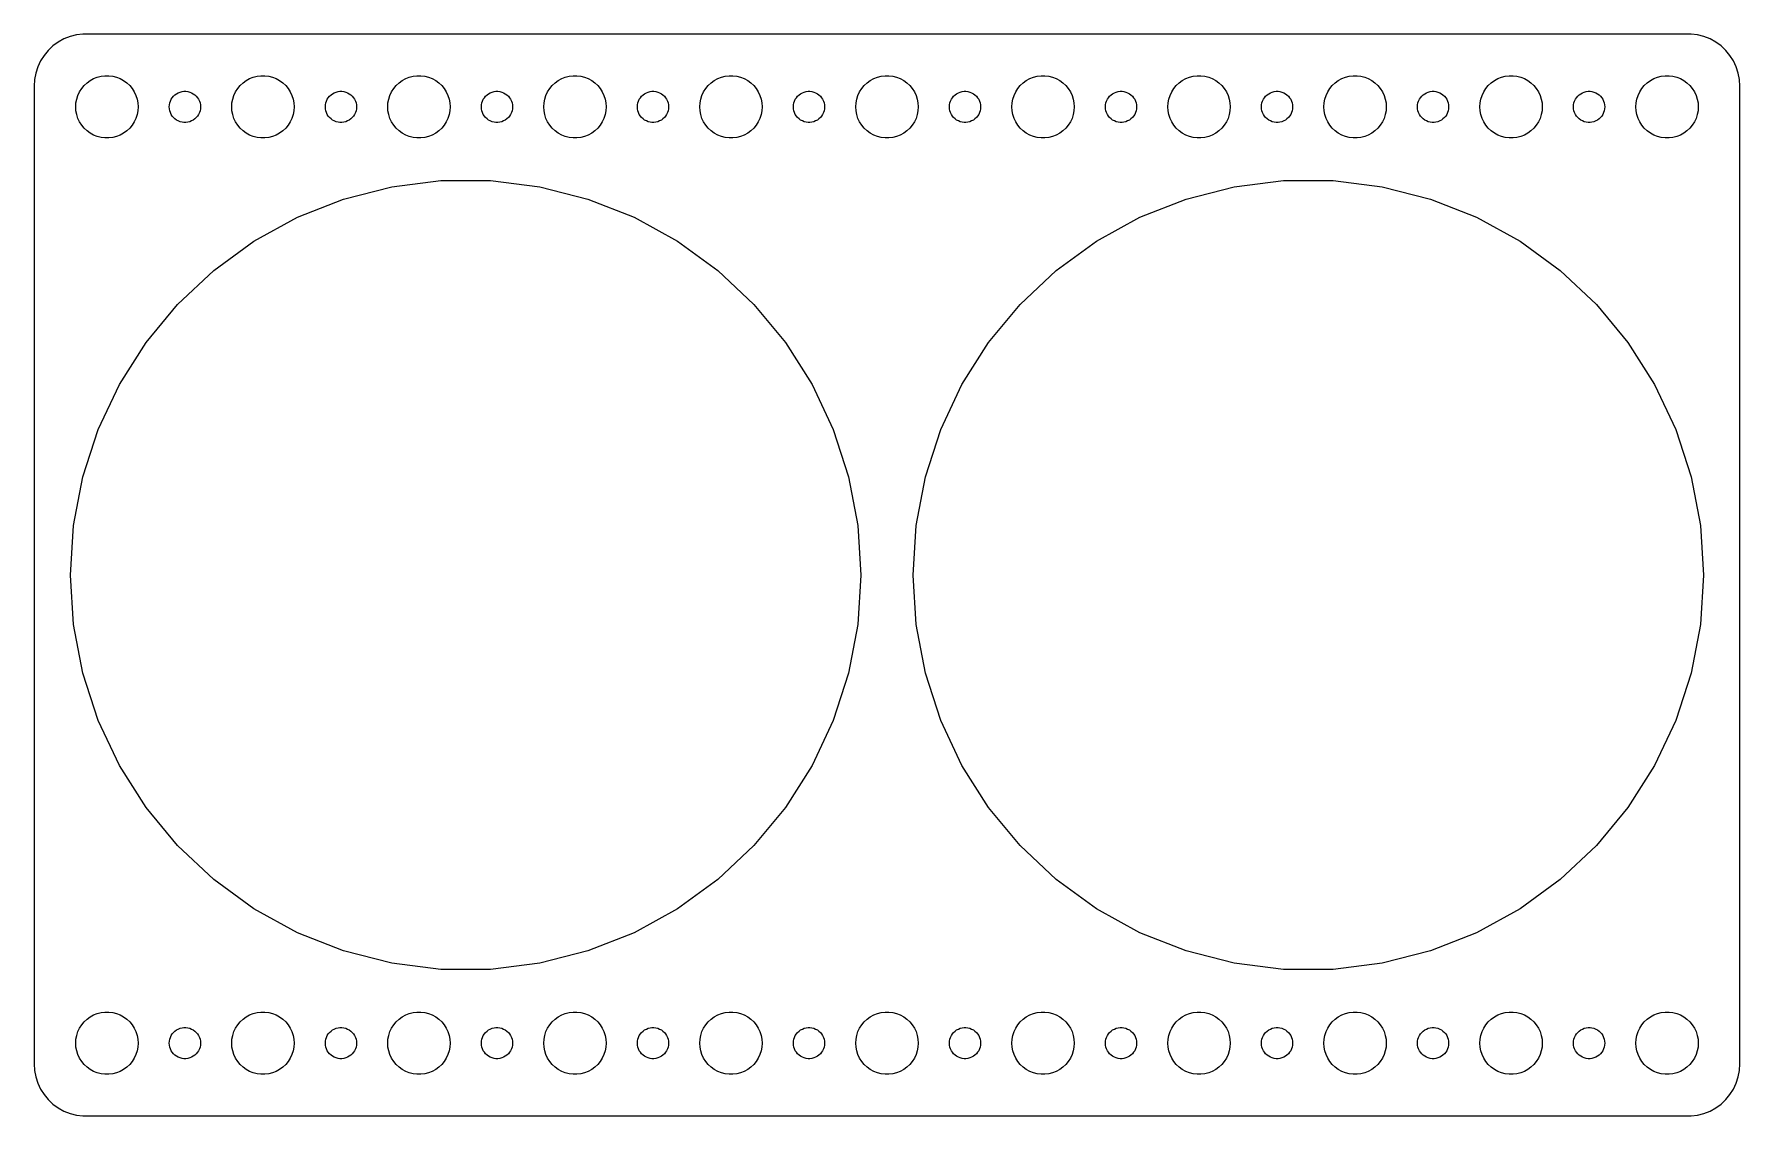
# Model space of a CAD drawing. Header units: metres. Extents: x -82 to 82, y -52 to 52.
import ezdxf

# ---------------------------------------------------------------- set-up
doc = ezdxf.new("R2010")
doc.units = ezdxf.units.M

msp = doc.modelspace()

# ---------------------------------------------------------------- linework, layer by layer
for p, q in [((-80.1871, 50.8526), (-80.6448, 50.4227)), ((-79.6791, 51.2216), (-80.1871, 50.8526)), ((-79.1289, 51.5241), (-79.6791, 51.2216)), ((-78.5451, 51.7553), (-79.1289, 51.5241)), ((-77.9369, 51.9114), (-78.5451, 51.7553)), ((-77.3139, 51.9901), (-77.9369, 51.9114)), ((77.3139, 51.9901), (-77.3139, 51.9901)), ((77.9369, 51.9114), (77.3139, 51.9901)), ((78.5451, 51.7553), (77.9369, 51.9114)), ((79.1289, 51.5241), (78.5451, 51.7553)), ((79.6791, 51.2216), (79.1289, 51.5241)), ((80.1871, 50.8526), (79.6791, 51.2216)), ((80.6448, 50.4227), (80.1871, 50.8526)), ((-81.3815, 49.4088), (-81.6489, 48.8406)), ((-81.0451, 49.9389), (-81.3815, 49.4088)), ((-80.6448, 50.4227), (-81.0451, 49.9389)), ((81.0451, 49.9389), (80.6448, 50.4227)), ((81.3815, 49.4088), (81.0451, 49.9389)), ((81.6489, 48.8406), (81.3815, 49.4088)), ((-81.9606, 47.6267), (-82, 47)), ((-81.8429, 48.2434), (-81.9606, 47.6267)), ((-81.6489, 48.8406), (-81.8429, 48.2434)), ((-76.6075, 47.533), (-76.2773, 47.7145)), ((-76.2773, 47.7145), (-75.927, 47.8532)), ((-75.927, 47.8532), (-75.5621, 47.9469)), ((-75.5621, 47.9469), (-75.1884, 47.9941)), ((-75.1884, 47.9941), (-74.8116, 47.9941)), ((-74.8116, 47.9941), (-74.4379, 47.9469)), ((-74.4379, 47.9469), (-74.073, 47.8532)), ((-74.073, 47.8532), (-73.7227, 47.7145)), ((-73.7227, 47.7145), (-73.3925, 47.533)), ((-61.6075, 47.533), (-61.2773, 47.7145)), ((-61.2773, 47.7145), (-60.927, 47.8532)), ((-60.927, 47.8532), (-60.5621, 47.9469)), ((-60.5621, 47.9469), (-60.1884, 47.9941)), ((-60.1884, 47.9941), (-59.8116, 47.9941)), ((-59.8116, 47.9941), (-59.4379, 47.9469)), ((-59.4379, 47.9469), (-59.0729, 47.8532)), ((-59.0729, 47.8532), (-58.7227, 47.7145)), ((-58.7227, 47.7145), (-58.3925, 47.533)), ((-46.6075, 47.533), (-46.2773, 47.7145)), ((-46.2773, 47.7145), (-45.927, 47.8532)), ((-45.927, 47.8532), (-45.5621, 47.9469)), ((-45.5621, 47.9469), (-45.1884, 47.9941)), ((-45.1884, 47.9941), (-44.8116, 47.9941)), ((-44.8116, 47.9941), (-44.4379, 47.9469)), ((-44.4379, 47.9469), (-44.0729, 47.8532)), ((-44.0729, 47.8532), (-43.7227, 47.7145)), ((-43.7227, 47.7145), (-43.3925, 47.533)), ((-31.6075, 47.533), (-31.2773, 47.7145)), ((-31.2773, 47.7145), (-30.927, 47.8532)), ((-30.927, 47.8532), (-30.5621, 47.9469)), ((-30.5621, 47.9469), (-30.1884, 47.9941)), ((-30.1884, 47.9941), (-29.8116, 47.9941)), ((-29.8116, 47.9941), (-29.4379, 47.9469)), ((-29.4379, 47.9469), (-29.0729, 47.8532)), ((-29.0729, 47.8532), (-28.7227, 47.7145)), ((-28.7227, 47.7145), (-28.3925, 47.533)), ((-16.6075, 47.533), (-16.2773, 47.7145)), ((-16.2773, 47.7145), (-15.927, 47.8532)), ((-15.927, 47.8532), (-15.5621, 47.9469)), ((-15.5621, 47.9469), (-15.1884, 47.9941)), ((-15.1884, 47.9941), (-14.8116, 47.9941)), ((-14.8116, 47.9941), (-14.4379, 47.9469)), ((-14.4379, 47.9469), (-14.0729, 47.8532)), ((-14.0729, 47.8532), (-13.7227, 47.7145)), ((-13.7227, 47.7145), (-13.3925, 47.533)), ((-1.60747, 47.533), (-1.27733, 47.7145)), ((-1.27733, 47.7145), (-0.92705, 47.8532)), ((-0.92705, 47.8532), (-0.56213, 47.9469)), ((-0.56213, 47.9469), (-0.18837, 47.9941)), ((-0.18837, 47.9941), (0.18837, 47.9941)), ((0.18837, 47.9941), (0.56213, 47.9469)), ((0.56213, 47.9469), (0.92705, 47.8532)), ((0.92705, 47.8532), (1.27733, 47.7145)), ((1.27733, 47.7145), (1.60747, 47.533)), ((13.3925, 47.533), (13.7227, 47.7145)), ((13.7227, 47.7145), (14.0729, 47.8532)), ((14.0729, 47.8532), (14.4379, 47.9469)), ((14.4379, 47.9469), (14.8116, 47.9941)), ((14.8116, 47.9941), (15.1884, 47.9941)), ((15.1884, 47.9941), (15.5621, 47.9469)), ((15.5621, 47.9469), (15.927, 47.8532)), ((15.927, 47.8532), (16.2773, 47.7145)), ((16.2773, 47.7145), (16.6075, 47.533)), ((28.3925, 47.533), (28.7227, 47.7145)), ((28.7227, 47.7145), (29.0729, 47.8532)), ((29.0729, 47.8532), (29.4379, 47.9469)), ((29.4379, 47.9469), (29.8116, 47.9941)), ((29.8116, 47.9941), (30.1884, 47.9941)), ((30.1884, 47.9941), (30.5621, 47.9469)), ((30.5621, 47.9469), (30.927, 47.8532)), ((30.927, 47.8532), (31.2773, 47.7145)), ((31.2773, 47.7145), (31.6075, 47.533)), ((43.3925, 47.533), (43.7227, 47.7145)), ((43.7227, 47.7145), (44.0729, 47.8532)), ((44.0729, 47.8532), (44.4379, 47.9469)), ((44.4379, 47.9469), (44.8116, 47.9941)), ((44.8116, 47.9941), (45.1884, 47.9941)), ((45.1884, 47.9941), (45.5621, 47.9469)), ((45.5621, 47.9469), (45.927, 47.8532)), ((45.927, 47.8532), (46.2773, 47.7145)), ((46.2773, 47.7145), (46.6075, 47.533)), ((58.3925, 47.533), (58.7227, 47.7145)), ((58.7227, 47.7145), (59.0729, 47.8532)), ((59.0729, 47.8532), (59.4379, 47.9469)), ((59.4379, 47.9469), (59.8116, 47.9941)), ((59.8116, 47.9941), (60.1884, 47.9941)), ((60.1884, 47.9941), (60.5621, 47.9469)), ((60.5621, 47.9469), (60.927, 47.8532)), ((60.927, 47.8532), (61.2773, 47.7145)), ((61.2773, 47.7145), (61.6075, 47.533)), ((73.3925, 47.533), (73.7227, 47.7145)), ((73.7227, 47.7145), (74.073, 47.8532)), ((74.073, 47.8532), (74.4379, 47.9469)), ((74.4379, 47.9469), (74.8116, 47.9941)), ((74.8116, 47.9941), (75.1884, 47.9941)), ((75.1884, 47.9941), (75.5621, 47.9469)), ((75.5621, 47.9469), (75.927, 47.8532)), ((75.927, 47.8532), (76.2773, 47.7145)), ((76.2773, 47.7145), (76.6075, 47.533)), ((81.8429, 48.2434), (81.6489, 48.8406)), ((81.9606, 47.6267), (81.8429, 48.2434)), ((82, 47), (81.9606, 47.6267)), ((-82, 47), (-82, -47)), ((-77.9057, 45.7461), (-77.7893, 46.1044)), ((-77.7893, 46.1044), (-77.6289, 46.4453)), ((-77.6289, 46.4453), (-77.427, 46.7634)), ((-77.427, 46.7634), (-77.1869, 47.0536)), ((-77.1869, 47.0536), (-76.9123, 47.3115)), ((-76.9123, 47.3115), (-76.6075, 47.533)), ((-73.3925, 47.533), (-73.0877, 47.3115)), ((-73.0877, 47.3115), (-72.8131, 47.0536)), ((-72.8131, 47.0536), (-72.573, 46.7634)), ((-72.573, 46.7634), (-72.3711, 46.4453)), ((-72.3711, 46.4453), (-72.2107, 46.1044)), ((-72.2107, 46.1044), (-72.0943, 45.7461)), ((-68.7135, 45.8817), (-68.5934, 46.0268)), ((-68.5934, 46.0268), (-68.4561, 46.1558)), ((-68.4561, 46.1558), (-68.3037, 46.2665)), ((-68.3037, 46.2665), (-68.1387, 46.3572)), ((-68.1387, 46.3572), (-67.9635, 46.4266)), ((-67.9635, 46.4266), (-67.7811, 46.4734)), ((-67.7811, 46.4734), (-67.5942, 46.497)), ((-67.5942, 46.497), (-67.4058, 46.497)), ((-67.4058, 46.497), (-67.2189, 46.4734)), ((-67.2189, 46.4734), (-67.0365, 46.4266)), ((-67.0365, 46.4266), (-66.8613, 46.3572)), ((-66.8613, 46.3572), (-66.6963, 46.2665)), ((-66.6963, 46.2665), (-66.5439, 46.1558)), ((-66.5439, 46.1558), (-66.4065, 46.0268)), ((-66.4065, 46.0268), (-66.2865, 45.8817)), ((-62.9057, 45.7461), (-62.7893, 46.1044)), ((-62.7893, 46.1044), (-62.6289, 46.4453)), ((-62.6289, 46.4453), (-62.427, 46.7634)), ((-62.427, 46.7634), (-62.1869, 47.0536)), ((-62.1869, 47.0536), (-61.9123, 47.3115)), ((-61.9123, 47.3115), (-61.6075, 47.533)), ((-58.3925, 47.533), (-58.0877, 47.3115)), ((-58.0877, 47.3115), (-57.8131, 47.0536)), ((-57.8131, 47.0536), (-57.5729, 46.7634)), ((-57.5729, 46.7634), (-57.3711, 46.4453)), ((-57.3711, 46.4453), (-57.2107, 46.1044)), ((-57.2107, 46.1044), (-57.0942, 45.7461)), ((-53.7135, 45.8817), (-53.5934, 46.0268)), ((-53.5934, 46.0268), (-53.4561, 46.1558)), ((-53.4561, 46.1558), (-53.3037, 46.2665)), ((-53.3037, 46.2665), (-53.1387, 46.3572)), ((-53.1387, 46.3572), (-52.9635, 46.4266)), ((-52.9635, 46.4266), (-52.7811, 46.4734)), ((-52.7811, 46.4734), (-52.5942, 46.497)), ((-52.5942, 46.497), (-52.4058, 46.497)), ((-52.4058, 46.497), (-52.2189, 46.4734)), ((-52.2189, 46.4734), (-52.0365, 46.4266)), ((-52.0365, 46.4266), (-51.8613, 46.3572)), ((-51.8613, 46.3572), (-51.6963, 46.2665)), ((-51.6963, 46.2665), (-51.5439, 46.1558)), ((-51.5439, 46.1558), (-51.4065, 46.0268)), ((-51.4065, 46.0268), (-51.2865, 45.8817)), ((-47.9057, 45.7461), (-47.7893, 46.1044)), ((-47.7893, 46.1044), (-47.6289, 46.4453)), ((-47.6289, 46.4453), (-47.427, 46.7634)), ((-47.427, 46.7634), (-47.1869, 47.0536)), ((-47.1869, 47.0536), (-46.9123, 47.3115)), ((-46.9123, 47.3115), (-46.6075, 47.533)), ((-43.3925, 47.533), (-43.0877, 47.3115)), ((-43.0877, 47.3115), (-42.8131, 47.0536)), ((-42.8131, 47.0536), (-42.5729, 46.7634)), ((-42.5729, 46.7634), (-42.3711, 46.4453)), ((-42.3711, 46.4453), (-42.2107, 46.1044)), ((-42.2107, 46.1044), (-42.0942, 45.7461)), ((-38.7135, 45.8817), (-38.5934, 46.0268)), ((-38.5934, 46.0268), (-38.4561, 46.1558)), ((-38.4561, 46.1558), (-38.3037, 46.2665)), ((-38.3037, 46.2665), (-38.1387, 46.3572)), ((-38.1387, 46.3572), (-37.9635, 46.4266)), ((-37.9635, 46.4266), (-37.7811, 46.4734)), ((-37.7811, 46.4734), (-37.5942, 46.497)), ((-37.5942, 46.497), (-37.4058, 46.497)), ((-37.4058, 46.497), (-37.2189, 46.4734)), ((-37.2189, 46.4734), (-37.0365, 46.4266)), ((-37.0365, 46.4266), (-36.8613, 46.3572)), ((-36.8613, 46.3572), (-36.6963, 46.2665)), ((-36.6963, 46.2665), (-36.5439, 46.1558)), ((-36.5439, 46.1558), (-36.4065, 46.0268)), ((-36.4065, 46.0268), (-36.2865, 45.8817)), ((-32.9057, 45.7461), (-32.7893, 46.1044)), ((-32.7893, 46.1044), (-32.6289, 46.4453)), ((-32.6289, 46.4453), (-32.427, 46.7634)), ((-32.427, 46.7634), (-32.1869, 47.0536)), ((-32.1869, 47.0536), (-31.9123, 47.3115)), ((-31.9123, 47.3115), (-31.6075, 47.533)), ((-28.3925, 47.533), (-28.0877, 47.3115)), ((-28.0877, 47.3115), (-27.8131, 47.0536)), ((-27.8131, 47.0536), (-27.5729, 46.7634)), ((-27.5729, 46.7634), (-27.3711, 46.4453)), ((-27.3711, 46.4453), (-27.2107, 46.1044)), ((-27.2107, 46.1044), (-27.0942, 45.7461)), ((-23.7135, 45.8817), (-23.5934, 46.0268)), ((-23.5934, 46.0268), (-23.4561, 46.1558)), ((-23.4561, 46.1558), (-23.3037, 46.2665)), ((-23.3037, 46.2665), (-23.1387, 46.3572)), ((-23.1387, 46.3572), (-22.9635, 46.4266)), ((-22.9635, 46.4266), (-22.7811, 46.4734)), ((-22.7811, 46.4734), (-22.5942, 46.497)), ((-22.5942, 46.497), (-22.4058, 46.497)), ((-22.4058, 46.497), (-22.2189, 46.4734)), ((-22.2189, 46.4734), (-22.0365, 46.4266)), ((-22.0365, 46.4266), (-21.8613, 46.3572)), ((-21.8613, 46.3572), (-21.6963, 46.2665)), ((-21.6963, 46.2665), (-21.5439, 46.1558)), ((-21.5439, 46.1558), (-21.4065, 46.0268)), ((-21.4065, 46.0268), (-21.2865, 45.8817)), ((-17.9057, 45.7461), (-17.7893, 46.1044)), ((-17.7893, 46.1044), (-17.6289, 46.4453)), ((-17.6289, 46.4453), (-17.427, 46.7634)), ((-17.427, 46.7634), (-17.1869, 47.0536)), ((-17.1869, 47.0536), (-16.9123, 47.3115)), ((-16.9123, 47.3115), (-16.6075, 47.533)), ((-13.3925, 47.533), (-13.0877, 47.3115)), ((-13.0877, 47.3115), (-12.8131, 47.0536)), ((-12.8131, 47.0536), (-12.5729, 46.7634)), ((-12.5729, 46.7634), (-12.3711, 46.4453)), ((-12.3711, 46.4453), (-12.2107, 46.1044)), ((-12.2107, 46.1044), (-12.0942, 45.7461)), ((-8.71352, 45.8817), (-8.59344, 46.0268)), ((-8.59344, 46.0268), (-8.45613, 46.1558)), ((-8.45613, 46.1558), (-8.30373, 46.2665)), ((-8.30373, 46.2665), (-8.13866, 46.3572)), ((-8.13866, 46.3572), (-7.96352, 46.4266)), ((-7.96352, 46.4266), (-7.78107, 46.4734)), ((-7.78107, 46.4734), (-7.59418, 46.497)), ((-7.59418, 46.497), (-7.40581, 46.497)), ((-7.40581, 46.497), (-7.21892, 46.4734)), ((-7.21892, 46.4734), (-7.03647, 46.4266)), ((-7.03647, 46.4266), (-6.86133, 46.3572)), ((-6.86133, 46.3572), (-6.69626, 46.2665)), ((-6.69626, 46.2665), (-6.54385, 46.1558)), ((-6.54385, 46.1558), (-6.40654, 46.0268)), ((-6.40654, 46.0268), (-6.28647, 45.8817)), ((-2.90575, 45.7461), (-2.78932, 46.1044)), ((-2.78932, 46.1044), (-2.62891, 46.4453)), ((-2.62891, 46.4453), (-2.42705, 46.7634)), ((-2.42705, 46.7634), (-2.1869, 47.0536)), ((-2.1869, 47.0536), (-1.91226, 47.3115)), ((-1.91226, 47.3115), (-1.60747, 47.533)), ((1.60747, 47.533), (1.91226, 47.3115)), ((1.91226, 47.3115), (2.1869, 47.0536)), ((2.1869, 47.0536), (2.42705, 46.7634)), ((2.42705, 46.7634), (2.62891, 46.4453)), ((2.62891, 46.4453), (2.78932, 46.1044)), ((2.78932, 46.1044), (2.90575, 45.7461)), ((6.28647, 45.8817), (6.40654, 46.0268)), ((6.40654, 46.0268), (6.54385, 46.1558)), ((6.54385, 46.1558), (6.69626, 46.2665)), ((6.69626, 46.2665), (6.86133, 46.3572)), ((6.86133, 46.3572), (7.03647, 46.4266)), ((7.03647, 46.4266), (7.21892, 46.4734)), ((7.21892, 46.4734), (7.40581, 46.497)), ((7.40581, 46.497), (7.59418, 46.497)), ((7.59418, 46.497), (7.78107, 46.4734)), ((7.78107, 46.4734), (7.96352, 46.4266)), ((7.96352, 46.4266), (8.13866, 46.3572)), ((8.13866, 46.3572), (8.30373, 46.2665)), ((8.30373, 46.2665), (8.45613, 46.1558)), ((8.45613, 46.1558), (8.59344, 46.0268)), ((8.59344, 46.0268), (8.71352, 45.8817)), ((12.0942, 45.7461), (12.2107, 46.1044)), ((12.2107, 46.1044), (12.3711, 46.4453)), ((12.3711, 46.4453), (12.5729, 46.7634)), ((12.5729, 46.7634), (12.8131, 47.0536)), ((12.8131, 47.0536), (13.0877, 47.3115)), ((13.0877, 47.3115), (13.3925, 47.533)), ((16.6075, 47.533), (16.9123, 47.3115)), ((16.9123, 47.3115), (17.1869, 47.0536)), ((17.1869, 47.0536), (17.427, 46.7634)), ((17.427, 46.7634), (17.6289, 46.4453)), ((17.6289, 46.4453), (17.7893, 46.1044)), ((17.7893, 46.1044), (17.9057, 45.7461)), ((21.2865, 45.8817), (21.4065, 46.0268)), ((21.4065, 46.0268), (21.5439, 46.1558)), ((21.5439, 46.1558), (21.6963, 46.2665)), ((21.6963, 46.2665), (21.8613, 46.3572)), ((21.8613, 46.3572), (22.0365, 46.4266)), ((22.0365, 46.4266), (22.2189, 46.4734)), ((22.2189, 46.4734), (22.4058, 46.497)), ((22.4058, 46.497), (22.5942, 46.497)), ((22.5942, 46.497), (22.7811, 46.4734)), ((22.7811, 46.4734), (22.9635, 46.4266)), ((22.9635, 46.4266), (23.1387, 46.3572)), ((23.1387, 46.3572), (23.3037, 46.2665)), ((23.3037, 46.2665), (23.4561, 46.1558)), ((23.4561, 46.1558), (23.5934, 46.0268)), ((23.5934, 46.0268), (23.7135, 45.8817)), ((27.0942, 45.7461), (27.2107, 46.1044)), ((27.2107, 46.1044), (27.3711, 46.4453)), ((27.3711, 46.4453), (27.5729, 46.7634)), ((27.5729, 46.7634), (27.8131, 47.0536)), ((27.8131, 47.0536), (28.0877, 47.3115)), ((28.0877, 47.3115), (28.3925, 47.533)), ((31.6075, 47.533), (31.9123, 47.3115)), ((31.9123, 47.3115), (32.1869, 47.0536)), ((32.1869, 47.0536), (32.427, 46.7634)), ((32.427, 46.7634), (32.6289, 46.4453)), ((32.6289, 46.4453), (32.7893, 46.1044)), ((32.7893, 46.1044), (32.9057, 45.7461)), ((36.2865, 45.8817), (36.4065, 46.0268)), ((36.4065, 46.0268), (36.5439, 46.1558)), ((36.5439, 46.1558), (36.6963, 46.2665)), ((36.6963, 46.2665), (36.8613, 46.3572)), ((36.8613, 46.3572), (37.0365, 46.4266)), ((37.0365, 46.4266), (37.2189, 46.4734)), ((37.2189, 46.4734), (37.4058, 46.497)), ((37.4058, 46.497), (37.5942, 46.497)), ((37.5942, 46.497), (37.7811, 46.4734)), ((37.7811, 46.4734), (37.9635, 46.4266)), ((37.9635, 46.4266), (38.1387, 46.3572)), ((38.1387, 46.3572), (38.3037, 46.2665)), ((38.3037, 46.2665), (38.4561, 46.1558)), ((38.4561, 46.1558), (38.5934, 46.0268)), ((38.5934, 46.0268), (38.7135, 45.8817)), ((42.0942, 45.7461), (42.2107, 46.1044)), ((42.2107, 46.1044), (42.3711, 46.4453)), ((42.3711, 46.4453), (42.5729, 46.7634)), ((42.5729, 46.7634), (42.8131, 47.0536)), ((42.8131, 47.0536), (43.0877, 47.3115)), ((43.0877, 47.3115), (43.3925, 47.533)), ((46.6075, 47.533), (46.9123, 47.3115)), ((46.9123, 47.3115), (47.1869, 47.0536)), ((47.1869, 47.0536), (47.427, 46.7634)), ((47.427, 46.7634), (47.6289, 46.4453)), ((47.6289, 46.4453), (47.7893, 46.1044)), ((47.7893, 46.1044), (47.9057, 45.7461)), ((51.2865, 45.8817), (51.4065, 46.0268)), ((51.4065, 46.0268), (51.5439, 46.1558)), ((51.5439, 46.1558), (51.6963, 46.2665)), ((51.6963, 46.2665), (51.8613, 46.3572)), ((51.8613, 46.3572), (52.0365, 46.4266)), ((52.0365, 46.4266), (52.2189, 46.4734)), ((52.2189, 46.4734), (52.4058, 46.497)), ((52.4058, 46.497), (52.5942, 46.497)), ((52.5942, 46.497), (52.7811, 46.4734)), ((52.7811, 46.4734), (52.9635, 46.4266)), ((52.9635, 46.4266), (53.1387, 46.3572)), ((53.1387, 46.3572), (53.3037, 46.2665)), ((53.3037, 46.2665), (53.4561, 46.1558)), ((53.4561, 46.1558), (53.5934, 46.0268)), ((53.5934, 46.0268), (53.7135, 45.8817)), ((57.0942, 45.7461), (57.2107, 46.1044)), ((57.2107, 46.1044), (57.3711, 46.4453)), ((57.3711, 46.4453), (57.5729, 46.7634)), ((57.5729, 46.7634), (57.8131, 47.0536)), ((57.8131, 47.0536), (58.0877, 47.3115)), ((58.0877, 47.3115), (58.3925, 47.533)), ((61.6075, 47.533), (61.9123, 47.3115)), ((61.9123, 47.3115), (62.1869, 47.0536)), ((62.1869, 47.0536), (62.427, 46.7634)), ((62.427, 46.7634), (62.6289, 46.4453)), ((62.6289, 46.4453), (62.7893, 46.1044)), ((62.7893, 46.1044), (62.9057, 45.7461)), ((66.2865, 45.8817), (66.4065, 46.0268)), ((66.4065, 46.0268), (66.5439, 46.1558)), ((66.5439, 46.1558), (66.6963, 46.2665)), ((66.6963, 46.2665), (66.8613, 46.3572)), ((66.8613, 46.3572), (67.0365, 46.4266)), ((67.0365, 46.4266), (67.2189, 46.4734)), ((67.2189, 46.4734), (67.4058, 46.497)), ((67.4058, 46.497), (67.5942, 46.497)), ((67.5942, 46.497), (67.7811, 46.4734)), ((67.7811, 46.4734), (67.9635, 46.4266)), ((67.9635, 46.4266), (68.1387, 46.3572)), ((68.1387, 46.3572), (68.3037, 46.2665)), ((68.3037, 46.2665), (68.4561, 46.1558)), ((68.4561, 46.1558), (68.5934, 46.0268)), ((68.5934, 46.0268), (68.7135, 45.8817)), ((72.0943, 45.7461), (72.2107, 46.1044)), ((72.2107, 46.1044), (72.3711, 46.4453)), ((72.3711, 46.4453), (72.573, 46.7634)), ((72.573, 46.7634), (72.8131, 47.0536)), ((72.8131, 47.0536), (73.0877, 47.3115)), ((73.0877, 47.3115), (73.3925, 47.533)), ((76.6075, 47.533), (76.9123, 47.3115)), ((76.9123, 47.3115), (77.1869, 47.0536)), ((77.1869, 47.0536), (77.427, 46.7634)), ((77.427, 46.7634), (77.6289, 46.4453)), ((77.6289, 46.4453), (77.7893, 46.1044)), ((77.7893, 46.1044), (77.9057, 45.7461)), ((82, -47), (82, 47)), ((-78, 45), (-77.9763, 45.376)), ((-77.9763, 44.624), (-78, 45)), ((-77.9763, 45.376), (-77.9057, 45.7461)), ((-77.9057, 44.2539), (-77.9763, 44.624)), ((-72.0943, 45.7461), (-72.0237, 45.376)), ((-72.0237, 44.624), (-72.0943, 44.2539)), ((-72.0237, 45.376), (-72, 45)), ((-72, 45), (-72.0237, 44.624)), ((-69, 45), (-68.9882, 45.188)), ((-68.9882, 44.812), (-69, 45)), ((-68.9882, 45.188), (-68.9529, 45.373)), ((-68.9529, 44.627), (-68.9882, 44.812)), ((-68.9529, 45.373), (-68.8947, 45.5522)), ((-68.8947, 44.4478), (-68.9529, 44.627)), ((-68.8947, 45.5522), (-68.8145, 45.7226)), ((-68.8145, 44.2774), (-68.8947, 44.4478)), ((-68.8145, 45.7226), (-68.7135, 45.8817)), ((-66.2865, 45.8817), (-66.1855, 45.7226)), ((-66.1855, 45.7226), (-66.1053, 45.5522)), ((-66.1053, 44.4478), (-66.1855, 44.2774)), ((-66.1053, 45.5522), (-66.0471, 45.373)), ((-66.0471, 44.627), (-66.1053, 44.4478)), ((-66.0471, 45.373), (-66.0118, 45.188)), ((-66.0118, 44.812), (-66.0471, 44.627)), ((-66.0118, 45.188), (-66, 45)), ((-66, 45), (-66.0118, 44.812)), ((-63, 45), (-62.9763, 45.376)), ((-62.9763, 44.624), (-63, 45)), ((-62.9763, 45.376), (-62.9057, 45.7461)), ((-62.9057, 44.2539), (-62.9763, 44.624)), ((-57.0942, 45.7461), (-57.0237, 45.376)), ((-57.0237, 44.624), (-57.0942, 44.2539)), ((-57.0237, 45.376), (-57, 45)), ((-57, 45), (-57.0237, 44.624)), ((-54, 45), (-53.9882, 45.188)), ((-53.9882, 44.812), (-54, 45)), ((-53.9882, 45.188), (-53.9529, 45.373)), ((-53.9529, 44.627), (-53.9882, 44.812)), ((-53.9529, 45.373), (-53.8947, 45.5522)), ((-53.8947, 44.4478), (-53.9529, 44.627)), ((-53.8947, 45.5522), (-53.8145, 45.7226)), ((-53.8145, 44.2774), (-53.8947, 44.4478)), ((-53.8145, 45.7226), (-53.7135, 45.8817)), ((-51.2865, 45.8817), (-51.1855, 45.7226)), ((-51.1855, 45.7226), (-51.1053, 45.5522)), ((-51.1053, 44.4478), (-51.1855, 44.2774)), ((-51.1053, 45.5522), (-51.0471, 45.373)), ((-51.0471, 44.627), (-51.1053, 44.4478)), ((-51.0471, 45.373), (-51.0118, 45.188)), ((-51.0118, 44.812), (-51.0471, 44.627)), ((-51.0118, 45.188), (-51, 45)), ((-51, 45), (-51.0118, 44.812)), ((-48, 45), (-47.9763, 45.376)), ((-47.9763, 44.624), (-48, 45)), ((-47.9763, 45.376), (-47.9057, 45.7461)), ((-47.9057, 44.2539), (-47.9763, 44.624)), ((-42.0942, 45.7461), (-42.0237, 45.376)), ((-42.0237, 44.624), (-42.0942, 44.2539)), ((-42.0237, 45.376), (-42, 45)), ((-42, 45), (-42.0237, 44.624)), ((-39, 45), (-38.9882, 45.188)), ((-38.9882, 44.812), (-39, 45)), ((-38.9882, 45.188), (-38.9529, 45.373)), ((-38.9529, 44.627), (-38.9882, 44.812)), ((-38.9529, 45.373), (-38.8947, 45.5522)), ((-38.8947, 44.4478), (-38.9529, 44.627)), ((-38.8947, 45.5522), (-38.8145, 45.7226)), ((-38.8145, 44.2774), (-38.8947, 44.4478)), ((-38.8145, 45.7226), (-38.7135, 45.8817)), ((-36.2865, 45.8817), (-36.1855, 45.7226)), ((-36.1855, 45.7226), (-36.1053, 45.5522)), ((-36.1053, 44.4478), (-36.1855, 44.2774)), ((-36.1053, 45.5522), (-36.0471, 45.373)), ((-36.0471, 44.627), (-36.1053, 44.4478)), ((-36.0471, 45.373), (-36.0118, 45.188)), ((-36.0118, 44.812), (-36.0471, 44.627)), ((-36.0118, 45.188), (-36, 45)), ((-36, 45), (-36.0118, 44.812)), ((-33, 45), (-32.9763, 45.376)), ((-32.9763, 44.624), (-33, 45)), ((-32.9763, 45.376), (-32.9057, 45.7461)), ((-32.9057, 44.2539), (-32.9763, 44.624)), ((-27.0942, 45.7461), (-27.0237, 45.376)), ((-27.0237, 44.624), (-27.0942, 44.2539)), ((-27.0237, 45.376), (-27, 45)), ((-27, 45), (-27.0237, 44.624)), ((-24, 45), (-23.9882, 45.188)), ((-23.9882, 44.812), (-24, 45)), ((-23.9882, 45.188), (-23.9529, 45.373)), ((-23.9529, 44.627), (-23.9882, 44.812)), ((-23.9529, 45.373), (-23.8947, 45.5522)), ((-23.8947, 44.4478), (-23.9529, 44.627)), ((-23.8947, 45.5522), (-23.8145, 45.7226)), ((-23.8145, 44.2774), (-23.8947, 44.4478)), ((-23.8145, 45.7226), (-23.7135, 45.8817)), ((-21.2865, 45.8817), (-21.1855, 45.7226)), ((-21.1855, 45.7226), (-21.1053, 45.5522)), ((-21.1053, 44.4478), (-21.1855, 44.2774)), ((-21.1053, 45.5522), (-21.0471, 45.373)), ((-21.0471, 44.627), (-21.1053, 44.4478)), ((-21.0471, 45.373), (-21.0118, 45.188)), ((-21.0118, 44.812), (-21.0471, 44.627)), ((-21.0118, 45.188), (-21, 45)), ((-21, 45), (-21.0118, 44.812)), ((-18, 45), (-17.9763, 45.376)), ((-17.9763, 44.624), (-18, 45)), ((-17.9763, 45.376), (-17.9057, 45.7461)), ((-17.9057, 44.2539), (-17.9763, 44.624)), ((-12.0942, 45.7461), (-12.0237, 45.376)), ((-12.0237, 44.624), (-12.0942, 44.2539)), ((-12.0237, 45.376), (-12, 45)), ((-12, 45), (-12.0237, 44.624)), ((-9, 45), (-8.98816, 45.188)), ((-8.98816, 44.812), (-9, 45)), ((-8.98816, 45.188), (-8.95287, 45.373)), ((-8.95287, 44.627), (-8.98816, 44.812)), ((-8.95287, 45.373), (-8.89465, 45.5522)), ((-8.89465, 44.4478), (-8.95287, 44.627)), ((-8.89465, 45.5522), (-8.81445, 45.7226)), ((-8.81445, 44.2774), (-8.89465, 44.4478)), ((-8.81445, 45.7226), (-8.71352, 45.8817)), ((-6.28647, 45.8817), (-6.18553, 45.7226)), ((-6.18553, 45.7226), (-6.10533, 45.5522)), ((-6.10533, 44.4478), (-6.18553, 44.2774)), ((-6.10533, 45.5522), (-6.04712, 45.373)), ((-6.04712, 44.627), (-6.10533, 44.4478)), ((-6.04712, 45.373), (-6.01183, 45.188)), ((-6.01183, 44.812), (-6.04712, 44.627)), ((-6.01183, 45.188), (-6, 45)), ((-6, 45), (-6.01183, 44.812)), ((-3, 45), (-2.97633, 45.376)), ((-2.97633, 44.624), (-3, 45)), ((-2.97633, 45.376), (-2.90575, 45.7461)), ((-2.90575, 44.2539), (-2.97633, 44.624)), ((2.90575, 45.7461), (2.97633, 45.376)), ((2.97633, 44.624), (2.90575, 44.2539)), ((2.97633, 45.376), (3, 45)), ((3, 45), (2.97633, 44.624)), ((6, 45), (6.01183, 45.188)), ((6.01183, 44.812), (6, 45)), ((6.01183, 45.188), (6.04712, 45.373)), ((6.04712, 44.627), (6.01183, 44.812)), ((6.04712, 45.373), (6.10533, 45.5522)), ((6.10533, 44.4478), (6.04712, 44.627)), ((6.10533, 45.5522), (6.18553, 45.7226)), ((6.18553, 44.2774), (6.10533, 44.4478)), ((6.18553, 45.7226), (6.28647, 45.8817)), ((8.71352, 45.8817), (8.81445, 45.7226)), ((8.81445, 45.7226), (8.89465, 45.5522)), ((8.89465, 44.4478), (8.81445, 44.2774)), ((8.89465, 45.5522), (8.95287, 45.373)), ((8.95287, 44.627), (8.89465, 44.4478)), ((8.95287, 45.373), (8.98816, 45.188)), ((8.98816, 44.812), (8.95287, 44.627)), ((8.98816, 45.188), (9, 45)), ((9, 45), (8.98816, 44.812)), ((12, 45), (12.0237, 45.376)), ((12.0237, 44.624), (12, 45)), ((12.0237, 45.376), (12.0942, 45.7461)), ((12.0942, 44.2539), (12.0237, 44.624)), ((17.9057, 45.7461), (17.9763, 45.376)), ((17.9763, 44.624), (17.9057, 44.2539)), ((17.9763, 45.376), (18, 45)), ((18, 45), (17.9763, 44.624)), ((21, 45), (21.0118, 45.188)), ((21.0118, 44.812), (21, 45)), ((21.0118, 45.188), (21.0471, 45.373)), ((21.0471, 44.627), (21.0118, 44.812)), ((21.0471, 45.373), (21.1053, 45.5522)), ((21.1053, 44.4478), (21.0471, 44.627)), ((21.1053, 45.5522), (21.1855, 45.7226)), ((21.1855, 44.2774), (21.1053, 44.4478)), ((21.1855, 45.7226), (21.2865, 45.8817)), ((23.7135, 45.8817), (23.8145, 45.7226)), ((23.8145, 45.7226), (23.8947, 45.5522)), ((23.8947, 44.4478), (23.8145, 44.2774)), ((23.8947, 45.5522), (23.9529, 45.373)), ((23.9529, 44.627), (23.8947, 44.4478)), ((23.9529, 45.373), (23.9882, 45.188)), ((23.9882, 44.812), (23.9529, 44.627)), ((23.9882, 45.188), (24, 45)), ((24, 45), (23.9882, 44.812)), ((27, 45), (27.0237, 45.376)), ((27.0237, 44.624), (27, 45)), ((27.0237, 45.376), (27.0942, 45.7461)), ((27.0942, 44.2539), (27.0237, 44.624)), ((32.9057, 45.7461), (32.9763, 45.376)), ((32.9763, 44.624), (32.9057, 44.2539)), ((32.9763, 45.376), (33, 45)), ((33, 45), (32.9763, 44.624)), ((36, 45), (36.0118, 45.188)), ((36.0118, 44.812), (36, 45)), ((36.0118, 45.188), (36.0471, 45.373)), ((36.0471, 44.627), (36.0118, 44.812)), ((36.0471, 45.373), (36.1053, 45.5522)), ((36.1053, 44.4478), (36.0471, 44.627)), ((36.1053, 45.5522), (36.1855, 45.7226)), ((36.1855, 44.2774), (36.1053, 44.4478)), ((36.1855, 45.7226), (36.2865, 45.8817)), ((38.7135, 45.8817), (38.8145, 45.7226)), ((38.8145, 45.7226), (38.8947, 45.5522)), ((38.8947, 44.4478), (38.8145, 44.2774)), ((38.8947, 45.5522), (38.9529, 45.373)), ((38.9529, 44.627), (38.8947, 44.4478)), ((38.9529, 45.373), (38.9882, 45.188)), ((38.9882, 44.812), (38.9529, 44.627)), ((38.9882, 45.188), (39, 45)), ((39, 45), (38.9882, 44.812)), ((42, 45), (42.0237, 45.376)), ((42.0237, 44.624), (42, 45)), ((42.0237, 45.376), (42.0942, 45.7461)), ((42.0942, 44.2539), (42.0237, 44.624)), ((47.9057, 45.7461), (47.9763, 45.376)), ((47.9763, 44.624), (47.9057, 44.2539)), ((47.9763, 45.376), (48, 45)), ((48, 45), (47.9763, 44.624)), ((51, 45), (51.0118, 45.188)), ((51.0118, 44.812), (51, 45)), ((51.0118, 45.188), (51.0471, 45.373)), ((51.0471, 44.627), (51.0118, 44.812)), ((51.0471, 45.373), (51.1053, 45.5522)), ((51.1053, 44.4478), (51.0471, 44.627)), ((51.1053, 45.5522), (51.1855, 45.7226)), ((51.1855, 44.2774), (51.1053, 44.4478)), ((51.1855, 45.7226), (51.2865, 45.8817)), ((53.7135, 45.8817), (53.8145, 45.7226)), ((53.8145, 45.7226), (53.8947, 45.5522)), ((53.8947, 44.4478), (53.8145, 44.2774)), ((53.8947, 45.5522), (53.9529, 45.373)), ((53.9529, 44.627), (53.8947, 44.4478)), ((53.9529, 45.373), (53.9882, 45.188)), ((53.9882, 44.812), (53.9529, 44.627)), ((53.9882, 45.188), (54, 45)), ((54, 45), (53.9882, 44.812)), ((57, 45), (57.0237, 45.376)), ((57.0237, 44.624), (57, 45)), ((57.0237, 45.376), (57.0942, 45.7461)), ((57.0942, 44.2539), (57.0237, 44.624)), ((62.9057, 45.7461), (62.9763, 45.376)), ((62.9763, 44.624), (62.9057, 44.2539)), ((62.9763, 45.376), (63, 45)), ((63, 45), (62.9763, 44.624)), ((66, 45), (66.0118, 45.188)), ((66.0118, 44.812), (66, 45)), ((66.0118, 45.188), (66.0471, 45.373)), ((66.0471, 44.627), (66.0118, 44.812)), ((66.0471, 45.373), (66.1053, 45.5522)), ((66.1053, 44.4478), (66.0471, 44.627)), ((66.1053, 45.5522), (66.1855, 45.7226)), ((66.1855, 44.2774), (66.1053, 44.4478)), ((66.1855, 45.7226), (66.2865, 45.8817)), ((68.7135, 45.8817), (68.8145, 45.7226)), ((68.8145, 45.7226), (68.8947, 45.5522)), ((68.8947, 44.4478), (68.8145, 44.2774)), ((68.8947, 45.5522), (68.9529, 45.373)), ((68.9529, 44.627), (68.8947, 44.4478)), ((68.9529, 45.373), (68.9882, 45.188)), ((68.9882, 44.812), (68.9529, 44.627)), ((68.9882, 45.188), (69, 45)), ((69, 45), (68.9882, 44.812)), ((72, 45), (72.0237, 45.376)), ((72.0237, 44.624), (72, 45)), ((72.0237, 45.376), (72.0943, 45.7461)), ((72.0943, 44.2539), (72.0237, 44.624)), ((77.9057, 45.7461), (77.9763, 45.376)), ((77.9763, 44.624), (77.9057, 44.2539)), ((77.9763, 45.376), (78, 45)), ((78, 45), (77.9763, 44.624)), ((-77.7893, 43.8956), (-77.9057, 44.2539)), ((-77.6289, 43.5547), (-77.7893, 43.8956)), ((-77.427, 43.2366), (-77.6289, 43.5547)), ((-77.1869, 42.9464), (-77.427, 43.2366)), ((-76.9123, 42.6885), (-77.1869, 42.9464)), ((-76.6075, 42.467), (-76.9123, 42.6885)), ((-73.0877, 42.6885), (-73.3925, 42.467)), ((-72.8131, 42.9464), (-73.0877, 42.6885)), ((-72.573, 43.2366), (-72.8131, 42.9464)), ((-72.3711, 43.5547), (-72.573, 43.2366)), ((-72.2107, 43.8956), (-72.3711, 43.5547)), ((-72.0943, 44.2539), (-72.2107, 43.8956)), ((-68.7135, 44.1183), (-68.8145, 44.2774)), ((-68.5934, 43.9732), (-68.7135, 44.1183)), ((-68.4561, 43.8442), (-68.5934, 43.9732)), ((-68.3037, 43.7335), (-68.4561, 43.8442)), ((-68.1387, 43.6428), (-68.3037, 43.7335)), ((-67.9635, 43.5734), (-68.1387, 43.6428)), ((-67.7811, 43.5266), (-67.9635, 43.5734)), ((-67.5942, 43.503), (-67.7811, 43.5266)), ((-67.4058, 43.503), (-67.5942, 43.503)), ((-67.2189, 43.5266), (-67.4058, 43.503)), ((-67.0365, 43.5734), (-67.2189, 43.5266)), ((-66.8613, 43.6428), (-67.0365, 43.5734)), ((-66.6963, 43.7335), (-66.8613, 43.6428)), ((-66.5439, 43.8442), (-66.6963, 43.7335)), ((-66.4065, 43.9732), (-66.5439, 43.8442)), ((-66.2865, 44.1183), (-66.4065, 43.9732)), ((-66.1855, 44.2774), (-66.2865, 44.1183)), ((-62.7893, 43.8956), (-62.9057, 44.2539)), ((-62.6289, 43.5547), (-62.7893, 43.8956)), ((-62.427, 43.2366), (-62.6289, 43.5547)), ((-62.1869, 42.9464), (-62.427, 43.2366)), ((-61.9123, 42.6885), (-62.1869, 42.9464)), ((-61.6075, 42.467), (-61.9123, 42.6885)), ((-58.0877, 42.6885), (-58.3925, 42.467)), ((-57.8131, 42.9464), (-58.0877, 42.6885)), ((-57.5729, 43.2366), (-57.8131, 42.9464)), ((-57.3711, 43.5547), (-57.5729, 43.2366)), ((-57.2107, 43.8956), (-57.3711, 43.5547)), ((-57.0942, 44.2539), (-57.2107, 43.8956)), ((-53.7135, 44.1183), (-53.8145, 44.2774)), ((-53.5934, 43.9732), (-53.7135, 44.1183)), ((-53.4561, 43.8442), (-53.5934, 43.9732)), ((-53.3037, 43.7335), (-53.4561, 43.8442)), ((-53.1387, 43.6428), (-53.3037, 43.7335)), ((-52.9635, 43.5734), (-53.1387, 43.6428)), ((-52.7811, 43.5266), (-52.9635, 43.5734)), ((-52.5942, 43.503), (-52.7811, 43.5266)), ((-52.4058, 43.503), (-52.5942, 43.503)), ((-52.2189, 43.5266), (-52.4058, 43.503)), ((-52.0365, 43.5734), (-52.2189, 43.5266)), ((-51.8613, 43.6428), (-52.0365, 43.5734)), ((-51.6963, 43.7335), (-51.8613, 43.6428)), ((-51.5439, 43.8442), (-51.6963, 43.7335)), ((-51.4065, 43.9732), (-51.5439, 43.8442)), ((-51.2865, 44.1183), (-51.4065, 43.9732)), ((-51.1855, 44.2774), (-51.2865, 44.1183)), ((-47.7893, 43.8956), (-47.9057, 44.2539)), ((-47.6289, 43.5547), (-47.7893, 43.8956)), ((-47.427, 43.2366), (-47.6289, 43.5547)), ((-47.1869, 42.9464), (-47.427, 43.2366)), ((-46.9123, 42.6885), (-47.1869, 42.9464)), ((-46.6075, 42.467), (-46.9123, 42.6885)), ((-43.0877, 42.6885), (-43.3925, 42.467)), ((-42.8131, 42.9464), (-43.0877, 42.6885)), ((-42.5729, 43.2366), (-42.8131, 42.9464)), ((-42.3711, 43.5547), (-42.5729, 43.2366)), ((-42.2107, 43.8956), (-42.3711, 43.5547)), ((-42.0942, 44.2539), (-42.2107, 43.8956)), ((-38.7135, 44.1183), (-38.8145, 44.2774)), ((-38.5934, 43.9732), (-38.7135, 44.1183)), ((-38.4561, 43.8442), (-38.5934, 43.9732)), ((-38.3037, 43.7335), (-38.4561, 43.8442)), ((-38.1387, 43.6428), (-38.3037, 43.7335)), ((-37.9635, 43.5734), (-38.1387, 43.6428)), ((-37.7811, 43.5266), (-37.9635, 43.5734)), ((-37.5942, 43.503), (-37.7811, 43.5266)), ((-37.4058, 43.503), (-37.5942, 43.503)), ((-37.2189, 43.5266), (-37.4058, 43.503)), ((-37.0365, 43.5734), (-37.2189, 43.5266)), ((-36.8613, 43.6428), (-37.0365, 43.5734)), ((-36.6963, 43.7335), (-36.8613, 43.6428)), ((-36.5439, 43.8442), (-36.6963, 43.7335)), ((-36.4065, 43.9732), (-36.5439, 43.8442)), ((-36.2865, 44.1183), (-36.4065, 43.9732)), ((-36.1855, 44.2774), (-36.2865, 44.1183)), ((-32.7893, 43.8956), (-32.9057, 44.2539)), ((-32.6289, 43.5547), (-32.7893, 43.8956)), ((-32.427, 43.2366), (-32.6289, 43.5547)), ((-32.1869, 42.9464), (-32.427, 43.2366)), ((-31.9123, 42.6885), (-32.1869, 42.9464)), ((-31.6075, 42.467), (-31.9123, 42.6885)), ((-28.0877, 42.6885), (-28.3925, 42.467)), ((-27.8131, 42.9464), (-28.0877, 42.6885)), ((-27.5729, 43.2366), (-27.8131, 42.9464)), ((-27.3711, 43.5547), (-27.5729, 43.2366)), ((-27.2107, 43.8956), (-27.3711, 43.5547)), ((-27.0942, 44.2539), (-27.2107, 43.8956)), ((-23.7135, 44.1183), (-23.8145, 44.2774)), ((-23.5934, 43.9732), (-23.7135, 44.1183)), ((-23.4561, 43.8442), (-23.5934, 43.9732)), ((-23.3037, 43.7335), (-23.4561, 43.8442)), ((-23.1387, 43.6428), (-23.3037, 43.7335)), ((-22.9635, 43.5734), (-23.1387, 43.6428)), ((-22.7811, 43.5266), (-22.9635, 43.5734)), ((-22.5942, 43.503), (-22.7811, 43.5266)), ((-22.4058, 43.503), (-22.5942, 43.503)), ((-22.2189, 43.5266), (-22.4058, 43.503)), ((-22.0365, 43.5734), (-22.2189, 43.5266)), ((-21.8613, 43.6428), (-22.0365, 43.5734)), ((-21.6963, 43.7335), (-21.8613, 43.6428)), ((-21.5439, 43.8442), (-21.6963, 43.7335)), ((-21.4065, 43.9732), (-21.5439, 43.8442)), ((-21.2865, 44.1183), (-21.4065, 43.9732)), ((-21.1855, 44.2774), (-21.2865, 44.1183)), ((-17.7893, 43.8956), (-17.9057, 44.2539)), ((-17.6289, 43.5547), (-17.7893, 43.8956)), ((-17.427, 43.2366), (-17.6289, 43.5547)), ((-17.1869, 42.9464), (-17.427, 43.2366)), ((-16.9123, 42.6885), (-17.1869, 42.9464)), ((-16.6075, 42.467), (-16.9123, 42.6885)), ((-13.0877, 42.6885), (-13.3925, 42.467)), ((-12.8131, 42.9464), (-13.0877, 42.6885)), ((-12.5729, 43.2366), (-12.8131, 42.9464)), ((-12.3711, 43.5547), (-12.5729, 43.2366)), ((-12.2107, 43.8956), (-12.3711, 43.5547)), ((-12.0942, 44.2539), (-12.2107, 43.8956)), ((-8.71352, 44.1183), (-8.81445, 44.2774)), ((-8.59344, 43.9732), (-8.71352, 44.1183)), ((-8.45613, 43.8442), (-8.59344, 43.9732)), ((-8.30373, 43.7335), (-8.45613, 43.8442)), ((-8.13866, 43.6428), (-8.30373, 43.7335)), ((-7.96352, 43.5734), (-8.13866, 43.6428)), ((-7.78107, 43.5266), (-7.96352, 43.5734)), ((-7.59418, 43.503), (-7.78107, 43.5266)), ((-7.40581, 43.503), (-7.59418, 43.503)), ((-7.21892, 43.5266), (-7.40581, 43.503)), ((-7.03647, 43.5734), (-7.21892, 43.5266)), ((-6.86133, 43.6428), (-7.03647, 43.5734)), ((-6.69626, 43.7335), (-6.86133, 43.6428)), ((-6.54385, 43.8442), (-6.69626, 43.7335)), ((-6.40654, 43.9732), (-6.54385, 43.8442)), ((-6.28647, 44.1183), (-6.40654, 43.9732)), ((-6.18553, 44.2774), (-6.28647, 44.1183)), ((-2.78932, 43.8956), (-2.90575, 44.2539)), ((-2.62891, 43.5547), (-2.78932, 43.8956)), ((-2.42705, 43.2366), (-2.62891, 43.5547)), ((-2.1869, 42.9464), (-2.42705, 43.2366)), ((-1.91226, 42.6885), (-2.1869, 42.9464)), ((-1.60747, 42.467), (-1.91226, 42.6885)), ((1.91226, 42.6885), (1.60747, 42.467)), ((2.1869, 42.9464), (1.91226, 42.6885)), ((2.42705, 43.2366), (2.1869, 42.9464)), ((2.62891, 43.5547), (2.42705, 43.2366)), ((2.78932, 43.8956), (2.62891, 43.5547)), ((2.90575, 44.2539), (2.78932, 43.8956)), ((6.28647, 44.1183), (6.18553, 44.2774)), ((6.40654, 43.9732), (6.28647, 44.1183)), ((6.54385, 43.8442), (6.40654, 43.9732)), ((6.69626, 43.7335), (6.54385, 43.8442)), ((6.86133, 43.6428), (6.69626, 43.7335)), ((7.03647, 43.5734), (6.86133, 43.6428)), ((7.21892, 43.5266), (7.03647, 43.5734)), ((7.40581, 43.503), (7.21892, 43.5266)), ((7.59418, 43.503), (7.40581, 43.503)), ((7.78107, 43.5266), (7.59418, 43.503)), ((7.96352, 43.5734), (7.78107, 43.5266)), ((8.13866, 43.6428), (7.96352, 43.5734)), ((8.30373, 43.7335), (8.13866, 43.6428)), ((8.45613, 43.8442), (8.30373, 43.7335)), ((8.59344, 43.9732), (8.45613, 43.8442)), ((8.71352, 44.1183), (8.59344, 43.9732)), ((8.81445, 44.2774), (8.71352, 44.1183)), ((12.2107, 43.8956), (12.0942, 44.2539)), ((12.3711, 43.5547), (12.2107, 43.8956)), ((12.5729, 43.2366), (12.3711, 43.5547)), ((12.8131, 42.9464), (12.5729, 43.2366)), ((13.0877, 42.6885), (12.8131, 42.9464)), ((13.3925, 42.467), (13.0877, 42.6885)), ((16.9123, 42.6885), (16.6075, 42.467)), ((17.1869, 42.9464), (16.9123, 42.6885)), ((17.427, 43.2366), (17.1869, 42.9464)), ((17.6289, 43.5547), (17.427, 43.2366)), ((17.7893, 43.8956), (17.6289, 43.5547)), ((17.9057, 44.2539), (17.7893, 43.8956)), ((21.2865, 44.1183), (21.1855, 44.2774)), ((21.4065, 43.9732), (21.2865, 44.1183)), ((21.5439, 43.8442), (21.4065, 43.9732)), ((21.6963, 43.7335), (21.5439, 43.8442)), ((21.8613, 43.6428), (21.6963, 43.7335)), ((22.0365, 43.5734), (21.8613, 43.6428)), ((22.2189, 43.5266), (22.0365, 43.5734)), ((22.4058, 43.503), (22.2189, 43.5266)), ((22.5942, 43.503), (22.4058, 43.503)), ((22.7811, 43.5266), (22.5942, 43.503)), ((22.9635, 43.5734), (22.7811, 43.5266)), ((23.1387, 43.6428), (22.9635, 43.5734)), ((23.3037, 43.7335), (23.1387, 43.6428)), ((23.4561, 43.8442), (23.3037, 43.7335)), ((23.5934, 43.9732), (23.4561, 43.8442)), ((23.7135, 44.1183), (23.5934, 43.9732)), ((23.8145, 44.2774), (23.7135, 44.1183)), ((27.2107, 43.8956), (27.0942, 44.2539)), ((27.3711, 43.5547), (27.2107, 43.8956)), ((27.5729, 43.2366), (27.3711, 43.5547)), ((27.8131, 42.9464), (27.5729, 43.2366)), ((28.0877, 42.6885), (27.8131, 42.9464)), ((28.3925, 42.467), (28.0877, 42.6885)), ((31.9123, 42.6885), (31.6075, 42.467)), ((32.1869, 42.9464), (31.9123, 42.6885)), ((32.427, 43.2366), (32.1869, 42.9464)), ((32.6289, 43.5547), (32.427, 43.2366)), ((32.7893, 43.8956), (32.6289, 43.5547)), ((32.9057, 44.2539), (32.7893, 43.8956)), ((36.2865, 44.1183), (36.1855, 44.2774)), ((36.4065, 43.9732), (36.2865, 44.1183)), ((36.5439, 43.8442), (36.4065, 43.9732)), ((36.6963, 43.7335), (36.5439, 43.8442)), ((36.8613, 43.6428), (36.6963, 43.7335)), ((37.0365, 43.5734), (36.8613, 43.6428)), ((37.2189, 43.5266), (37.0365, 43.5734)), ((37.4058, 43.503), (37.2189, 43.5266)), ((37.5942, 43.503), (37.4058, 43.503)), ((37.7811, 43.5266), (37.5942, 43.503)), ((37.9635, 43.5734), (37.7811, 43.5266)), ((38.1387, 43.6428), (37.9635, 43.5734)), ((38.3037, 43.7335), (38.1387, 43.6428)), ((38.4561, 43.8442), (38.3037, 43.7335)), ((38.5934, 43.9732), (38.4561, 43.8442)), ((38.7135, 44.1183), (38.5934, 43.9732)), ((38.8145, 44.2774), (38.7135, 44.1183)), ((42.2107, 43.8956), (42.0942, 44.2539)), ((42.3711, 43.5547), (42.2107, 43.8956)), ((42.5729, 43.2366), (42.3711, 43.5547)), ((42.8131, 42.9464), (42.5729, 43.2366)), ((43.0877, 42.6885), (42.8131, 42.9464)), ((43.3925, 42.467), (43.0877, 42.6885)), ((46.9123, 42.6885), (46.6075, 42.467)), ((47.1869, 42.9464), (46.9123, 42.6885)), ((47.427, 43.2366), (47.1869, 42.9464)), ((47.6289, 43.5547), (47.427, 43.2366)), ((47.7893, 43.8956), (47.6289, 43.5547)), ((47.9057, 44.2539), (47.7893, 43.8956)), ((51.2865, 44.1183), (51.1855, 44.2774)), ((51.4065, 43.9732), (51.2865, 44.1183)), ((51.5439, 43.8442), (51.4065, 43.9732)), ((51.6963, 43.7335), (51.5439, 43.8442)), ((51.8613, 43.6428), (51.6963, 43.7335)), ((52.0365, 43.5734), (51.8613, 43.6428)), ((52.2189, 43.5266), (52.0365, 43.5734)), ((52.4058, 43.503), (52.2189, 43.5266)), ((52.5942, 43.503), (52.4058, 43.503)), ((52.7811, 43.5266), (52.5942, 43.503)), ((52.9635, 43.5734), (52.7811, 43.5266)), ((53.1387, 43.6428), (52.9635, 43.5734)), ((53.3037, 43.7335), (53.1387, 43.6428)), ((53.4561, 43.8442), (53.3037, 43.7335)), ((53.5934, 43.9732), (53.4561, 43.8442)), ((53.7135, 44.1183), (53.5934, 43.9732)), ((53.8145, 44.2774), (53.7135, 44.1183)), ((57.2107, 43.8956), (57.0942, 44.2539)), ((57.3711, 43.5547), (57.2107, 43.8956)), ((57.5729, 43.2366), (57.3711, 43.5547)), ((57.8131, 42.9464), (57.5729, 43.2366)), ((58.0877, 42.6885), (57.8131, 42.9464)), ((58.3925, 42.467), (58.0877, 42.6885)), ((61.9123, 42.6885), (61.6075, 42.467)), ((62.1869, 42.9464), (61.9123, 42.6885)), ((62.427, 43.2366), (62.1869, 42.9464)), ((62.6289, 43.5547), (62.427, 43.2366)), ((62.7893, 43.8956), (62.6289, 43.5547)), ((62.9057, 44.2539), (62.7893, 43.8956)), ((66.2865, 44.1183), (66.1855, 44.2774)), ((66.4065, 43.9732), (66.2865, 44.1183)), ((66.5439, 43.8442), (66.4065, 43.9732)), ((66.6963, 43.7335), (66.5439, 43.8442)), ((66.8613, 43.6428), (66.6963, 43.7335)), ((67.0365, 43.5734), (66.8613, 43.6428)), ((67.2189, 43.5266), (67.0365, 43.5734)), ((67.4058, 43.503), (67.2189, 43.5266)), ((67.5942, 43.503), (67.4058, 43.503)), ((67.7811, 43.5266), (67.5942, 43.503)), ((67.9635, 43.5734), (67.7811, 43.5266)), ((68.1387, 43.6428), (67.9635, 43.5734)), ((68.3037, 43.7335), (68.1387, 43.6428)), ((68.4561, 43.8442), (68.3037, 43.7335)), ((68.5934, 43.9732), (68.4561, 43.8442)), ((68.7135, 44.1183), (68.5934, 43.9732)), ((68.8145, 44.2774), (68.7135, 44.1183)), ((72.2107, 43.8956), (72.0943, 44.2539)), ((72.3711, 43.5547), (72.2107, 43.8956)), ((72.573, 43.2366), (72.3711, 43.5547)), ((72.8131, 42.9464), (72.573, 43.2366)), ((73.0877, 42.6885), (72.8131, 42.9464)), ((73.3925, 42.467), (73.0877, 42.6885)), ((76.9123, 42.6885), (76.6075, 42.467)), ((77.1869, 42.9464), (76.9123, 42.6885)), ((77.427, 43.2366), (77.1869, 42.9464)), ((77.6289, 43.5547), (77.427, 43.2366)), ((77.7893, 43.8956), (77.6289, 43.5547)), ((77.9057, 44.2539), (77.7893, 43.8956)), ((-76.2773, 42.2855), (-76.6075, 42.467)), ((-75.927, 42.1468), (-76.2773, 42.2855)), ((-75.5621, 42.0531), (-75.927, 42.1468)), ((-75.1884, 42.0059), (-75.5621, 42.0531)), ((-74.8116, 42.0059), (-75.1884, 42.0059)), ((-74.4379, 42.0531), (-74.8116, 42.0059)), ((-74.073, 42.1468), (-74.4379, 42.0531)), ((-73.7227, 42.2855), (-74.073, 42.1468)), ((-73.3925, 42.467), (-73.7227, 42.2855)), ((-61.2773, 42.2855), (-61.6075, 42.467)), ((-60.927, 42.1468), (-61.2773, 42.2855)), ((-60.5621, 42.0531), (-60.927, 42.1468)), ((-60.1884, 42.0059), (-60.5621, 42.0531)), ((-59.8116, 42.0059), (-60.1884, 42.0059)), ((-59.4379, 42.0531), (-59.8116, 42.0059)), ((-59.0729, 42.1468), (-59.4379, 42.0531)), ((-58.7227, 42.2855), (-59.0729, 42.1468)), ((-58.3925, 42.467), (-58.7227, 42.2855)), ((-46.2773, 42.2855), (-46.6075, 42.467)), ((-45.927, 42.1468), (-46.2773, 42.2855)), ((-45.5621, 42.0531), (-45.927, 42.1468)), ((-45.1884, 42.0059), (-45.5621, 42.0531)), ((-44.8116, 42.0059), (-45.1884, 42.0059)), ((-44.4379, 42.0531), (-44.8116, 42.0059)), ((-44.0729, 42.1468), (-44.4379, 42.0531)), ((-43.7227, 42.2855), (-44.0729, 42.1468)), ((-43.3925, 42.467), (-43.7227, 42.2855)), ((-31.2773, 42.2855), (-31.6075, 42.467)), ((-30.927, 42.1468), (-31.2773, 42.2855)), ((-30.5621, 42.0531), (-30.927, 42.1468)), ((-30.1884, 42.0059), (-30.5621, 42.0531)), ((-29.8116, 42.0059), (-30.1884, 42.0059)), ((-29.4379, 42.0531), (-29.8116, 42.0059)), ((-29.0729, 42.1468), (-29.4379, 42.0531)), ((-28.7227, 42.2855), (-29.0729, 42.1468)), ((-28.3925, 42.467), (-28.7227, 42.2855)), ((-16.2773, 42.2855), (-16.6075, 42.467)), ((-15.927, 42.1468), (-16.2773, 42.2855)), ((-15.5621, 42.0531), (-15.927, 42.1468)), ((-15.1884, 42.0059), (-15.5621, 42.0531)), ((-14.8116, 42.0059), (-15.1884, 42.0059)), ((-14.4379, 42.0531), (-14.8116, 42.0059)), ((-14.0729, 42.1468), (-14.4379, 42.0531)), ((-13.7227, 42.2855), (-14.0729, 42.1468)), ((-13.3925, 42.467), (-13.7227, 42.2855)), ((-1.27733, 42.2855), (-1.60747, 42.467)), ((-0.92705, 42.1468), (-1.27733, 42.2855)), ((-0.56213, 42.0531), (-0.92705, 42.1468)), ((-0.18837, 42.0059), (-0.56213, 42.0531)), ((0.18837, 42.0059), (-0.18837, 42.0059)), ((0.56213, 42.0531), (0.18837, 42.0059)), ((0.92705, 42.1468), (0.56213, 42.0531)), ((1.27733, 42.2855), (0.92705, 42.1468)), ((1.60747, 42.467), (1.27733, 42.2855)), ((13.7227, 42.2855), (13.3925, 42.467)), ((14.0729, 42.1468), (13.7227, 42.2855)), ((14.4379, 42.0531), (14.0729, 42.1468)), ((14.8116, 42.0059), (14.4379, 42.0531)), ((15.1884, 42.0059), (14.8116, 42.0059)), ((15.5621, 42.0531), (15.1884, 42.0059)), ((15.927, 42.1468), (15.5621, 42.0531)), ((16.2773, 42.2855), (15.927, 42.1468)), ((16.6075, 42.467), (16.2773, 42.2855)), ((28.7227, 42.2855), (28.3925, 42.467)), ((29.0729, 42.1468), (28.7227, 42.2855)), ((29.4379, 42.0531), (29.0729, 42.1468)), ((29.8116, 42.0059), (29.4379, 42.0531)), ((30.1884, 42.0059), (29.8116, 42.0059)), ((30.5621, 42.0531), (30.1884, 42.0059)), ((30.927, 42.1468), (30.5621, 42.0531)), ((31.2773, 42.2855), (30.927, 42.1468)), ((31.6075, 42.467), (31.2773, 42.2855)), ((43.7227, 42.2855), (43.3925, 42.467)), ((44.0729, 42.1468), (43.7227, 42.2855)), ((44.4379, 42.0531), (44.0729, 42.1468)), ((44.8116, 42.0059), (44.4379, 42.0531)), ((45.1884, 42.0059), (44.8116, 42.0059)), ((45.5621, 42.0531), (45.1884, 42.0059)), ((45.927, 42.1468), (45.5621, 42.0531)), ((46.2773, 42.2855), (45.927, 42.1468)), ((46.6075, 42.467), (46.2773, 42.2855)), ((58.7227, 42.2855), (58.3925, 42.467)), ((59.0729, 42.1468), (58.7227, 42.2855)), ((59.4379, 42.0531), (59.0729, 42.1468)), ((59.8116, 42.0059), (59.4379, 42.0531)), ((60.1884, 42.0059), (59.8116, 42.0059)), ((60.5621, 42.0531), (60.1884, 42.0059)), ((60.927, 42.1468), (60.5621, 42.0531)), ((61.2773, 42.2855), (60.927, 42.1468)), ((61.6075, 42.467), (61.2773, 42.2855)), ((73.7227, 42.2855), (73.3925, 42.467)), ((74.073, 42.1468), (73.7227, 42.2855)), ((74.4379, 42.0531), (74.073, 42.1468)), ((74.8116, 42.0059), (74.4379, 42.0531)), ((75.1884, 42.0059), (74.8116, 42.0059)), ((75.5621, 42.0531), (75.1884, 42.0059)), ((75.927, 42.1468), (75.5621, 42.0531)), ((76.2773, 42.2855), (75.927, 42.1468)), ((76.6075, 42.467), (76.2773, 42.2855)), ((-47.6205, 37.3269), (-42.886, 37.925)), ((-42.886, 37.925), (-38.114, 37.925)), ((-38.114, 37.925), (-33.3795, 37.3269)), ((33.3795, 37.3269), (38.114, 37.925)), ((38.114, 37.925), (42.886, 37.925)), ((42.886, 37.925), (47.6205, 37.3269)), ((-56.6796, 34.3834), (-52.2426, 36.1401)), ((-52.2426, 36.1401), (-47.6205, 37.3269)), ((-33.3795, 37.3269), (-28.7574, 36.1401)), ((-28.7574, 36.1401), (-24.3204, 34.3834)), ((24.3204, 34.3834), (28.7574, 36.1401)), ((28.7574, 36.1401), (33.3795, 37.3269)), ((47.6205, 37.3269), (52.2426, 36.1401)), ((52.2426, 36.1401), (56.6796, 34.3834)), ((-60.8614, 32.0845), (-56.6796, 34.3834)), ((-24.3204, 34.3834), (-20.1386, 32.0845)), ((20.1386, 32.0845), (24.3204, 34.3834)), ((56.6796, 34.3834), (60.8614, 32.0845)), ((-64.7221, 29.2795), (-60.8614, 32.0845)), ((-20.1386, 32.0845), (-16.2779, 29.2795)), ((16.2779, 29.2795), (20.1386, 32.0845)), ((60.8614, 32.0845), (64.7221, 29.2795)), ((-68.2008, 26.0128), (-64.7221, 29.2795)), ((-16.2779, 29.2795), (-12.7992, 26.0128)), ((12.7992, 26.0128), (16.2779, 29.2795)), ((64.7221, 29.2795), (68.2008, 26.0128)), ((-71.2426, 22.3358), (-68.2008, 26.0128)), ((-12.7992, 26.0128), (-9.75734, 22.3358)), ((9.75734, 22.3358), (12.7992, 26.0128)), ((68.2008, 26.0128), (71.2426, 22.3358)), ((-73.7997, 18.3066), (-71.2426, 22.3358)), ((-9.75734, 22.3358), (-7.20033, 18.3066)), ((7.20033, 18.3066), (9.75734, 22.3358)), ((71.2426, 22.3358), (73.7997, 18.3066)), ((-75.8315, 13.9887), (-73.7997, 18.3066)), ((-7.20033, 18.3066), (-5.16849, 13.9887)), ((5.16849, 13.9887), (7.20033, 18.3066)), ((73.7997, 18.3066), (75.8315, 13.9887)), ((-77.3062, 9.45021), (-75.8315, 13.9887)), ((-5.16849, 13.9887), (-3.69383, 9.45021)), ((3.69383, 9.45021), (5.16849, 13.9887)), ((75.8315, 13.9887), (77.3062, 9.45021)), ((-78.2003, 4.76265), (-77.3062, 9.45021)), ((-3.69383, 9.45021), (-2.79964, 4.76265)), ((2.79964, 4.76265), (3.69383, 9.45021)), ((77.3062, 9.45021), (78.2003, 4.76265)), ((-78.5, 0), (-78.2003, 4.76265)), ((-2.79964, 4.76265), (-2.5, 0)), ((2.5, 0), (2.79964, 4.76265)), ((78.2003, 4.76265), (78.5, 0)), ((-78.2003, -4.76265), (-78.5, 0)), ((-2.5, 0), (-2.79964, -4.76265)), ((2.79964, -4.76265), (2.5, 0)), ((78.5, 0), (78.2003, -4.76265)), ((-77.3062, -9.45021), (-78.2003, -4.76265)), ((-2.79964, -4.76265), (-3.69383, -9.45021)), ((3.69383, -9.45021), (2.79964, -4.76265)), ((78.2003, -4.76265), (77.3062, -9.45021)), ((-75.8315, -13.9887), (-77.3062, -9.45021)), ((-3.69383, -9.45021), (-5.16849, -13.9887)), ((5.16849, -13.9887), (3.69383, -9.45021)), ((77.3062, -9.45021), (75.8315, -13.9887)), ((-73.7997, -18.3066), (-75.8315, -13.9887)), ((-5.16849, -13.9887), (-7.20033, -18.3066)), ((7.20033, -18.3066), (5.16849, -13.9887)), ((75.8315, -13.9887), (73.7997, -18.3066)), ((-71.2426, -22.3358), (-73.7997, -18.3066)), ((-7.20033, -18.3066), (-9.75734, -22.3358)), ((9.75734, -22.3358), (7.20033, -18.3066)), ((73.7997, -18.3066), (71.2426, -22.3358)), ((-68.2008, -26.0128), (-71.2426, -22.3358)), ((-9.75734, -22.3358), (-12.7992, -26.0128)), ((12.7992, -26.0128), (9.75734, -22.3358)), ((71.2426, -22.3358), (68.2008, -26.0128)), ((-64.7221, -29.2795), (-68.2008, -26.0128)), ((-12.7992, -26.0128), (-16.2779, -29.2795)), ((16.2779, -29.2795), (12.7992, -26.0128)), ((68.2008, -26.0128), (64.7221, -29.2795)), ((-60.8614, -32.0845), (-64.7221, -29.2795)), ((-16.2779, -29.2795), (-20.1386, -32.0845)), ((20.1386, -32.0845), (16.2779, -29.2795)), ((64.7221, -29.2795), (60.8614, -32.0845)), ((-56.6796, -34.3834), (-60.8614, -32.0845)), ((-20.1386, -32.0845), (-24.3204, -34.3834)), ((24.3204, -34.3834), (20.1386, -32.0845)), ((60.8614, -32.0845), (56.6796, -34.3834)), ((-52.2426, -36.1401), (-56.6796, -34.3834)), ((-24.3204, -34.3834), (-28.7574, -36.1401)), ((28.7574, -36.1401), (24.3204, -34.3834)), ((56.6796, -34.3834), (52.2426, -36.1401)), ((-47.6205, -37.3269), (-52.2426, -36.1401)), ((-42.886, -37.925), (-47.6205, -37.3269)), ((-33.3795, -37.3269), (-38.114, -37.925)), ((-28.7574, -36.1401), (-33.3795, -37.3269)), ((33.3795, -37.3269), (28.7574, -36.1401)), ((38.114, -37.925), (33.3795, -37.3269)), ((47.6205, -37.3269), (42.886, -37.925)), ((52.2426, -36.1401), (47.6205, -37.3269)), ((-38.114, -37.925), (-42.886, -37.925)), ((42.886, -37.925), (38.114, -37.925)), ((-76.9123, -42.6885), (-76.6075, -42.467)), ((-76.6075, -42.467), (-76.2773, -42.2855)), ((-76.2773, -42.2855), (-75.927, -42.1468)), ((-75.927, -42.1468), (-75.5621, -42.0531)), ((-75.5621, -42.0531), (-75.1884, -42.0059)), ((-75.1884, -42.0059), (-74.8116, -42.0059)), ((-74.8116, -42.0059), (-74.4379, -42.0531)), ((-74.4379, -42.0531), (-74.073, -42.1468)), ((-74.073, -42.1468), (-73.7227, -42.2855)), ((-73.7227, -42.2855), (-73.3925, -42.467)), ((-73.3925, -42.467), (-73.0877, -42.6885)), ((-61.9123, -42.6885), (-61.6075, -42.467)), ((-61.6075, -42.467), (-61.2773, -42.2855)), ((-61.2773, -42.2855), (-60.927, -42.1468)), ((-60.927, -42.1468), (-60.5621, -42.0531)), ((-60.5621, -42.0531), (-60.1884, -42.0059)), ((-60.1884, -42.0059), (-59.8116, -42.0059)), ((-59.8116, -42.0059), (-59.4379, -42.0531)), ((-59.4379, -42.0531), (-59.0729, -42.1468)), ((-59.0729, -42.1468), (-58.7227, -42.2855)), ((-58.7227, -42.2855), (-58.3925, -42.467)), ((-58.3925, -42.467), (-58.0877, -42.6885)), ((-46.9123, -42.6885), (-46.6075, -42.467)), ((-46.6075, -42.467), (-46.2773, -42.2855)), ((-46.2773, -42.2855), (-45.927, -42.1468)), ((-45.927, -42.1468), (-45.5621, -42.0531)), ((-45.5621, -42.0531), (-45.1884, -42.0059)), ((-45.1884, -42.0059), (-44.8116, -42.0059)), ((-44.8116, -42.0059), (-44.4379, -42.0531)), ((-44.4379, -42.0531), (-44.0729, -42.1468)), ((-44.0729, -42.1468), (-43.7227, -42.2855)), ((-43.7227, -42.2855), (-43.3925, -42.467)), ((-43.3925, -42.467), (-43.0877, -42.6885)), ((-31.9123, -42.6885), (-31.6075, -42.467)), ((-31.6075, -42.467), (-31.2773, -42.2855)), ((-31.2773, -42.2855), (-30.927, -42.1468)), ((-30.927, -42.1468), (-30.5621, -42.0531)), ((-30.5621, -42.0531), (-30.1884, -42.0059)), ((-30.1884, -42.0059), (-29.8116, -42.0059)), ((-29.8116, -42.0059), (-29.4379, -42.0531)), ((-29.4379, -42.0531), (-29.0729, -42.1468)), ((-29.0729, -42.1468), (-28.7227, -42.2855)), ((-28.7227, -42.2855), (-28.3925, -42.467)), ((-28.3925, -42.467), (-28.0877, -42.6885)), ((-16.9123, -42.6885), (-16.6075, -42.467)), ((-16.6075, -42.467), (-16.2773, -42.2855)), ((-16.2773, -42.2855), (-15.927, -42.1468)), ((-15.927, -42.1468), (-15.5621, -42.0531)), ((-15.5621, -42.0531), (-15.1884, -42.0059)), ((-15.1884, -42.0059), (-14.8116, -42.0059)), ((-14.8116, -42.0059), (-14.4379, -42.0531)), ((-14.4379, -42.0531), (-14.0729, -42.1468)), ((-14.0729, -42.1468), (-13.7227, -42.2855)), ((-13.7227, -42.2855), (-13.3925, -42.467)), ((-13.3925, -42.467), (-13.0877, -42.6885)), ((-1.91226, -42.6885), (-1.60747, -42.467)), ((-1.60747, -42.467), (-1.27733, -42.2855)), ((-1.27733, -42.2855), (-0.92705, -42.1468)), ((-0.92705, -42.1468), (-0.56213, -42.0531)), ((-0.56213, -42.0531), (-0.18837, -42.0059)), ((-0.18837, -42.0059), (0.18837, -42.0059)), ((0.18837, -42.0059), (0.56213, -42.0531)), ((0.56213, -42.0531), (0.92705, -42.1468)), ((0.92705, -42.1468), (1.27733, -42.2855)), ((1.27733, -42.2855), (1.60747, -42.467)), ((1.60747, -42.467), (1.91226, -42.6885)), ((13.0877, -42.6885), (13.3925, -42.467)), ((13.3925, -42.467), (13.7227, -42.2855)), ((13.7227, -42.2855), (14.0729, -42.1468)), ((14.0729, -42.1468), (14.4379, -42.0531)), ((14.4379, -42.0531), (14.8116, -42.0059)), ((14.8116, -42.0059), (15.1884, -42.0059)), ((15.1884, -42.0059), (15.5621, -42.0531)), ((15.5621, -42.0531), (15.927, -42.1468)), ((15.927, -42.1468), (16.2773, -42.2855)), ((16.2773, -42.2855), (16.6075, -42.467)), ((16.6075, -42.467), (16.9123, -42.6885)), ((28.0877, -42.6885), (28.3925, -42.467)), ((28.3925, -42.467), (28.7227, -42.2855)), ((28.7227, -42.2855), (29.0729, -42.1468)), ((29.0729, -42.1468), (29.4379, -42.0531)), ((29.4379, -42.0531), (29.8116, -42.0059)), ((29.8116, -42.0059), (30.1884, -42.0059)), ((30.1884, -42.0059), (30.5621, -42.0531)), ((30.5621, -42.0531), (30.927, -42.1468)), ((30.927, -42.1468), (31.2773, -42.2855)), ((31.2773, -42.2855), (31.6075, -42.467)), ((31.6075, -42.467), (31.9123, -42.6885)), ((43.0877, -42.6885), (43.3925, -42.467)), ((43.3925, -42.467), (43.7227, -42.2855)), ((43.7227, -42.2855), (44.0729, -42.1468)), ((44.0729, -42.1468), (44.4379, -42.0531)), ((44.4379, -42.0531), (44.8116, -42.0059)), ((44.8116, -42.0059), (45.1884, -42.0059)), ((45.1884, -42.0059), (45.5621, -42.0531)), ((45.5621, -42.0531), (45.927, -42.1468)), ((45.927, -42.1468), (46.2773, -42.2855)), ((46.2773, -42.2855), (46.6075, -42.467)), ((46.6075, -42.467), (46.9123, -42.6885)), ((58.0877, -42.6885), (58.3925, -42.467)), ((58.3925, -42.467), (58.7227, -42.2855)), ((58.7227, -42.2855), (59.0729, -42.1468)), ((59.0729, -42.1468), (59.4379, -42.0531)), ((59.4379, -42.0531), (59.8116, -42.0059)), ((59.8116, -42.0059), (60.1884, -42.0059)), ((60.1884, -42.0059), (60.5621, -42.0531)), ((60.5621, -42.0531), (60.927, -42.1468)), ((60.927, -42.1468), (61.2773, -42.2855)), ((61.2773, -42.2855), (61.6075, -42.467)), ((61.6075, -42.467), (61.9123, -42.6885)), ((73.0877, -42.6885), (73.3925, -42.467)), ((73.3925, -42.467), (73.7227, -42.2855)), ((73.7227, -42.2855), (74.073, -42.1468)), ((74.073, -42.1468), (74.4379, -42.0531)), ((74.4379, -42.0531), (74.8116, -42.0059)), ((74.8116, -42.0059), (75.1884, -42.0059)), ((75.1884, -42.0059), (75.5621, -42.0531)), ((75.5621, -42.0531), (75.927, -42.1468)), ((75.927, -42.1468), (76.2773, -42.2855)), ((76.2773, -42.2855), (76.6075, -42.467)), ((76.6075, -42.467), (76.9123, -42.6885)), ((-77.9763, -44.624), (-77.9057, -44.2539)), ((-77.9057, -44.2539), (-77.7893, -43.8956)), ((-77.7893, -43.8956), (-77.6289, -43.5547)), ((-77.6289, -43.5547), (-77.427, -43.2366)), ((-77.427, -43.2366), (-77.1869, -42.9464)), ((-77.1869, -42.9464), (-76.9123, -42.6885)), ((-73.0877, -42.6885), (-72.8131, -42.9464)), ((-72.8131, -42.9464), (-72.573, -43.2366)), ((-72.573, -43.2366), (-72.3711, -43.5547)), ((-72.3711, -43.5547), (-72.2107, -43.8956)), ((-72.2107, -43.8956), (-72.0943, -44.2539)), ((-72.0943, -44.2539), (-72.0237, -44.624)), ((-68.8947, -44.4478), (-68.8145, -44.2774)), ((-68.8145, -44.2774), (-68.7135, -44.1183)), ((-68.7135, -44.1183), (-68.5934, -43.9732)), ((-68.5934, -43.9732), (-68.4561, -43.8442)), ((-68.4561, -43.8442), (-68.3037, -43.7335)), ((-68.3037, -43.7335), (-68.1387, -43.6428)), ((-68.1387, -43.6428), (-67.9635, -43.5734)), ((-67.9635, -43.5734), (-67.7811, -43.5266)), ((-67.7811, -43.5266), (-67.5942, -43.503)), ((-67.5942, -43.503), (-67.4058, -43.503)), ((-67.4058, -43.503), (-67.2189, -43.5266)), ((-67.2189, -43.5266), (-67.0365, -43.5734)), ((-67.0365, -43.5734), (-66.8613, -43.6428)), ((-66.8613, -43.6428), (-66.6963, -43.7335)), ((-66.6963, -43.7335), (-66.5439, -43.8442)), ((-66.5439, -43.8442), (-66.4065, -43.9732)), ((-66.4065, -43.9732), (-66.2865, -44.1183)), ((-66.2865, -44.1183), (-66.1855, -44.2774)), ((-66.1855, -44.2774), (-66.1053, -44.4478)), ((-62.9763, -44.624), (-62.9057, -44.2539)), ((-62.9057, -44.2539), (-62.7893, -43.8956)), ((-62.7893, -43.8956), (-62.6289, -43.5547)), ((-62.6289, -43.5547), (-62.427, -43.2366)), ((-62.427, -43.2366), (-62.1869, -42.9464)), ((-62.1869, -42.9464), (-61.9123, -42.6885)), ((-58.0877, -42.6885), (-57.8131, -42.9464)), ((-57.8131, -42.9464), (-57.5729, -43.2366)), ((-57.5729, -43.2366), (-57.3711, -43.5547)), ((-57.3711, -43.5547), (-57.2107, -43.8956)), ((-57.2107, -43.8956), (-57.0942, -44.2539)), ((-57.0942, -44.2539), (-57.0237, -44.624)), ((-53.8947, -44.4478), (-53.8145, -44.2774)), ((-53.8145, -44.2774), (-53.7135, -44.1183)), ((-53.7135, -44.1183), (-53.5934, -43.9732)), ((-53.5934, -43.9732), (-53.4561, -43.8442)), ((-53.4561, -43.8442), (-53.3037, -43.7335)), ((-53.3037, -43.7335), (-53.1387, -43.6428)), ((-53.1387, -43.6428), (-52.9635, -43.5734)), ((-52.9635, -43.5734), (-52.7811, -43.5266)), ((-52.7811, -43.5266), (-52.5942, -43.503)), ((-52.5942, -43.503), (-52.4058, -43.503)), ((-52.4058, -43.503), (-52.2189, -43.5266)), ((-52.2189, -43.5266), (-52.0365, -43.5734)), ((-52.0365, -43.5734), (-51.8613, -43.6428)), ((-51.8613, -43.6428), (-51.6963, -43.7335)), ((-51.6963, -43.7335), (-51.5439, -43.8442)), ((-51.5439, -43.8442), (-51.4065, -43.9732)), ((-51.4065, -43.9732), (-51.2865, -44.1183)), ((-51.2865, -44.1183), (-51.1855, -44.2774)), ((-51.1855, -44.2774), (-51.1053, -44.4478)), ((-47.9763, -44.624), (-47.9057, -44.2539)), ((-47.9057, -44.2539), (-47.7893, -43.8956)), ((-47.7893, -43.8956), (-47.6289, -43.5547)), ((-47.6289, -43.5547), (-47.427, -43.2366)), ((-47.427, -43.2366), (-47.1869, -42.9464)), ((-47.1869, -42.9464), (-46.9123, -42.6885)), ((-43.0877, -42.6885), (-42.8131, -42.9464)), ((-42.8131, -42.9464), (-42.5729, -43.2366)), ((-42.5729, -43.2366), (-42.3711, -43.5547)), ((-42.3711, -43.5547), (-42.2107, -43.8956)), ((-42.2107, -43.8956), (-42.0942, -44.2539)), ((-42.0942, -44.2539), (-42.0237, -44.624)), ((-38.8947, -44.4478), (-38.8145, -44.2774)), ((-38.8145, -44.2774), (-38.7135, -44.1183)), ((-38.7135, -44.1183), (-38.5934, -43.9732)), ((-38.5934, -43.9732), (-38.4561, -43.8442)), ((-38.4561, -43.8442), (-38.3037, -43.7335)), ((-38.3037, -43.7335), (-38.1387, -43.6428)), ((-38.1387, -43.6428), (-37.9635, -43.5734)), ((-37.9635, -43.5734), (-37.7811, -43.5266)), ((-37.7811, -43.5266), (-37.5942, -43.503)), ((-37.5942, -43.503), (-37.4058, -43.503)), ((-37.4058, -43.503), (-37.2189, -43.5266)), ((-37.2189, -43.5266), (-37.0365, -43.5734)), ((-37.0365, -43.5734), (-36.8613, -43.6428)), ((-36.8613, -43.6428), (-36.6963, -43.7335)), ((-36.6963, -43.7335), (-36.5439, -43.8442)), ((-36.5439, -43.8442), (-36.4065, -43.9732)), ((-36.4065, -43.9732), (-36.2865, -44.1183)), ((-36.2865, -44.1183), (-36.1855, -44.2774)), ((-36.1855, -44.2774), (-36.1053, -44.4478)), ((-32.9763, -44.624), (-32.9057, -44.2539)), ((-32.9057, -44.2539), (-32.7893, -43.8956)), ((-32.7893, -43.8956), (-32.6289, -43.5547)), ((-32.6289, -43.5547), (-32.427, -43.2366)), ((-32.427, -43.2366), (-32.1869, -42.9464)), ((-32.1869, -42.9464), (-31.9123, -42.6885)), ((-28.0877, -42.6885), (-27.8131, -42.9464)), ((-27.8131, -42.9464), (-27.5729, -43.2366)), ((-27.5729, -43.2366), (-27.3711, -43.5547)), ((-27.3711, -43.5547), (-27.2107, -43.8956)), ((-27.2107, -43.8956), (-27.0942, -44.2539)), ((-27.0942, -44.2539), (-27.0237, -44.624)), ((-23.8947, -44.4478), (-23.8145, -44.2774)), ((-23.8145, -44.2774), (-23.7135, -44.1183)), ((-23.7135, -44.1183), (-23.5934, -43.9732)), ((-23.5934, -43.9732), (-23.4561, -43.8442)), ((-23.4561, -43.8442), (-23.3037, -43.7335)), ((-23.3037, -43.7335), (-23.1387, -43.6428)), ((-23.1387, -43.6428), (-22.9635, -43.5734)), ((-22.9635, -43.5734), (-22.7811, -43.5266)), ((-22.7811, -43.5266), (-22.5942, -43.503)), ((-22.5942, -43.503), (-22.4058, -43.503)), ((-22.4058, -43.503), (-22.2189, -43.5266)), ((-22.2189, -43.5266), (-22.0365, -43.5734)), ((-22.0365, -43.5734), (-21.8613, -43.6428)), ((-21.8613, -43.6428), (-21.6963, -43.7335)), ((-21.6963, -43.7335), (-21.5439, -43.8442)), ((-21.5439, -43.8442), (-21.4065, -43.9732)), ((-21.4065, -43.9732), (-21.2865, -44.1183)), ((-21.2865, -44.1183), (-21.1855, -44.2774)), ((-21.1855, -44.2774), (-21.1053, -44.4478)), ((-17.9763, -44.624), (-17.9057, -44.2539)), ((-17.9057, -44.2539), (-17.7893, -43.8956)), ((-17.7893, -43.8956), (-17.6289, -43.5547)), ((-17.6289, -43.5547), (-17.427, -43.2366)), ((-17.427, -43.2366), (-17.1869, -42.9464)), ((-17.1869, -42.9464), (-16.9123, -42.6885)), ((-13.0877, -42.6885), (-12.8131, -42.9464)), ((-12.8131, -42.9464), (-12.5729, -43.2366)), ((-12.5729, -43.2366), (-12.3711, -43.5547)), ((-12.3711, -43.5547), (-12.2107, -43.8956)), ((-12.2107, -43.8956), (-12.0942, -44.2539)), ((-12.0942, -44.2539), (-12.0237, -44.624)), ((-8.89465, -44.4478), (-8.81445, -44.2774)), ((-8.81445, -44.2774), (-8.71352, -44.1183)), ((-8.71352, -44.1183), (-8.59344, -43.9732)), ((-8.59344, -43.9732), (-8.45613, -43.8442)), ((-8.45613, -43.8442), (-8.30373, -43.7335)), ((-8.30373, -43.7335), (-8.13866, -43.6428)), ((-8.13866, -43.6428), (-7.96352, -43.5734)), ((-7.96352, -43.5734), (-7.78107, -43.5266)), ((-7.78107, -43.5266), (-7.59418, -43.503)), ((-7.59418, -43.503), (-7.40581, -43.503)), ((-7.40581, -43.503), (-7.21892, -43.5266)), ((-7.21892, -43.5266), (-7.03647, -43.5734)), ((-7.03647, -43.5734), (-6.86133, -43.6428)), ((-6.86133, -43.6428), (-6.69626, -43.7335)), ((-6.69626, -43.7335), (-6.54385, -43.8442)), ((-6.54385, -43.8442), (-6.40654, -43.9732)), ((-6.40654, -43.9732), (-6.28647, -44.1183)), ((-6.28647, -44.1183), (-6.18553, -44.2774)), ((-6.18553, -44.2774), (-6.10533, -44.4478)), ((-2.97633, -44.624), (-2.90575, -44.2539)), ((-2.90575, -44.2539), (-2.78932, -43.8956)), ((-2.78932, -43.8956), (-2.62891, -43.5547)), ((-2.62891, -43.5547), (-2.42705, -43.2366)), ((-2.42705, -43.2366), (-2.1869, -42.9464)), ((-2.1869, -42.9464), (-1.91226, -42.6885)), ((1.91226, -42.6885), (2.1869, -42.9464)), ((2.1869, -42.9464), (2.42705, -43.2366)), ((2.42705, -43.2366), (2.62891, -43.5547)), ((2.62891, -43.5547), (2.78932, -43.8956)), ((2.78932, -43.8956), (2.90575, -44.2539)), ((2.90575, -44.2539), (2.97633, -44.624)), ((6.10533, -44.4478), (6.18553, -44.2774)), ((6.18553, -44.2774), (6.28647, -44.1183)), ((6.28647, -44.1183), (6.40654, -43.9732)), ((6.40654, -43.9732), (6.54385, -43.8442)), ((6.54385, -43.8442), (6.69626, -43.7335)), ((6.69626, -43.7335), (6.86133, -43.6428)), ((6.86133, -43.6428), (7.03647, -43.5734)), ((7.03647, -43.5734), (7.21892, -43.5266)), ((7.21892, -43.5266), (7.40581, -43.503)), ((7.40581, -43.503), (7.59418, -43.503)), ((7.59418, -43.503), (7.78107, -43.5266)), ((7.78107, -43.5266), (7.96352, -43.5734)), ((7.96352, -43.5734), (8.13866, -43.6428)), ((8.13866, -43.6428), (8.30373, -43.7335)), ((8.30373, -43.7335), (8.45613, -43.8442)), ((8.45613, -43.8442), (8.59344, -43.9732)), ((8.59344, -43.9732), (8.71352, -44.1183)), ((8.71352, -44.1183), (8.81445, -44.2774)), ((8.81445, -44.2774), (8.89465, -44.4478)), ((12.0237, -44.624), (12.0942, -44.2539)), ((12.0942, -44.2539), (12.2107, -43.8956)), ((12.2107, -43.8956), (12.3711, -43.5547)), ((12.3711, -43.5547), (12.5729, -43.2366)), ((12.5729, -43.2366), (12.8131, -42.9464)), ((12.8131, -42.9464), (13.0877, -42.6885)), ((16.9123, -42.6885), (17.1869, -42.9464)), ((17.1869, -42.9464), (17.427, -43.2366)), ((17.427, -43.2366), (17.6289, -43.5547)), ((17.6289, -43.5547), (17.7893, -43.8956)), ((17.7893, -43.8956), (17.9057, -44.2539)), ((17.9057, -44.2539), (17.9763, -44.624)), ((21.1053, -44.4478), (21.1855, -44.2774)), ((21.1855, -44.2774), (21.2865, -44.1183)), ((21.2865, -44.1183), (21.4065, -43.9732)), ((21.4065, -43.9732), (21.5439, -43.8442)), ((21.5439, -43.8442), (21.6963, -43.7335)), ((21.6963, -43.7335), (21.8613, -43.6428)), ((21.8613, -43.6428), (22.0365, -43.5734)), ((22.0365, -43.5734), (22.2189, -43.5266)), ((22.2189, -43.5266), (22.4058, -43.503)), ((22.4058, -43.503), (22.5942, -43.503)), ((22.5942, -43.503), (22.7811, -43.5266)), ((22.7811, -43.5266), (22.9635, -43.5734)), ((22.9635, -43.5734), (23.1387, -43.6428)), ((23.1387, -43.6428), (23.3037, -43.7335)), ((23.3037, -43.7335), (23.4561, -43.8442)), ((23.4561, -43.8442), (23.5934, -43.9732)), ((23.5934, -43.9732), (23.7135, -44.1183)), ((23.7135, -44.1183), (23.8145, -44.2774)), ((23.8145, -44.2774), (23.8947, -44.4478)), ((27.0237, -44.624), (27.0942, -44.2539)), ((27.0942, -44.2539), (27.2107, -43.8956)), ((27.2107, -43.8956), (27.3711, -43.5547)), ((27.3711, -43.5547), (27.5729, -43.2366)), ((27.5729, -43.2366), (27.8131, -42.9464)), ((27.8131, -42.9464), (28.0877, -42.6885)), ((31.9123, -42.6885), (32.1869, -42.9464)), ((32.1869, -42.9464), (32.427, -43.2366)), ((32.427, -43.2366), (32.6289, -43.5547)), ((32.6289, -43.5547), (32.7893, -43.8956)), ((32.7893, -43.8956), (32.9057, -44.2539)), ((32.9057, -44.2539), (32.9763, -44.624)), ((36.1053, -44.4478), (36.1855, -44.2774)), ((36.1855, -44.2774), (36.2865, -44.1183)), ((36.2865, -44.1183), (36.4065, -43.9732)), ((36.4065, -43.9732), (36.5439, -43.8442)), ((36.5439, -43.8442), (36.6963, -43.7335)), ((36.6963, -43.7335), (36.8613, -43.6428)), ((36.8613, -43.6428), (37.0365, -43.5734)), ((37.0365, -43.5734), (37.2189, -43.5266)), ((37.2189, -43.5266), (37.4058, -43.503)), ((37.4058, -43.503), (37.5942, -43.503)), ((37.5942, -43.503), (37.7811, -43.5266)), ((37.7811, -43.5266), (37.9635, -43.5734)), ((37.9635, -43.5734), (38.1387, -43.6428)), ((38.1387, -43.6428), (38.3037, -43.7335)), ((38.3037, -43.7335), (38.4561, -43.8442)), ((38.4561, -43.8442), (38.5934, -43.9732)), ((38.5934, -43.9732), (38.7135, -44.1183)), ((38.7135, -44.1183), (38.8145, -44.2774)), ((38.8145, -44.2774), (38.8947, -44.4478)), ((42.0237, -44.624), (42.0942, -44.2539)), ((42.0942, -44.2539), (42.2107, -43.8956)), ((42.2107, -43.8956), (42.3711, -43.5547)), ((42.3711, -43.5547), (42.5729, -43.2366)), ((42.5729, -43.2366), (42.8131, -42.9464)), ((42.8131, -42.9464), (43.0877, -42.6885)), ((46.9123, -42.6885), (47.1869, -42.9464)), ((47.1869, -42.9464), (47.427, -43.2366)), ((47.427, -43.2366), (47.6289, -43.5547)), ((47.6289, -43.5547), (47.7893, -43.8956)), ((47.7893, -43.8956), (47.9057, -44.2539)), ((47.9057, -44.2539), (47.9763, -44.624)), ((51.1053, -44.4478), (51.1855, -44.2774)), ((51.1855, -44.2774), (51.2865, -44.1183)), ((51.2865, -44.1183), (51.4065, -43.9732)), ((51.4065, -43.9732), (51.5439, -43.8442)), ((51.5439, -43.8442), (51.6963, -43.7335)), ((51.6963, -43.7335), (51.8613, -43.6428)), ((51.8613, -43.6428), (52.0365, -43.5734)), ((52.0365, -43.5734), (52.2189, -43.5266)), ((52.2189, -43.5266), (52.4058, -43.503)), ((52.4058, -43.503), (52.5942, -43.503)), ((52.5942, -43.503), (52.7811, -43.5266)), ((52.7811, -43.5266), (52.9635, -43.5734)), ((52.9635, -43.5734), (53.1387, -43.6428)), ((53.1387, -43.6428), (53.3037, -43.7335)), ((53.3037, -43.7335), (53.4561, -43.8442)), ((53.4561, -43.8442), (53.5934, -43.9732)), ((53.5934, -43.9732), (53.7135, -44.1183)), ((53.7135, -44.1183), (53.8145, -44.2774)), ((53.8145, -44.2774), (53.8947, -44.4478)), ((57.0237, -44.624), (57.0942, -44.2539)), ((57.0942, -44.2539), (57.2107, -43.8956)), ((57.2107, -43.8956), (57.3711, -43.5547)), ((57.3711, -43.5547), (57.5729, -43.2366)), ((57.5729, -43.2366), (57.8131, -42.9464)), ((57.8131, -42.9464), (58.0877, -42.6885)), ((61.9123, -42.6885), (62.1869, -42.9464)), ((62.1869, -42.9464), (62.427, -43.2366)), ((62.427, -43.2366), (62.6289, -43.5547)), ((62.6289, -43.5547), (62.7893, -43.8956)), ((62.7893, -43.8956), (62.9057, -44.2539)), ((62.9057, -44.2539), (62.9763, -44.624)), ((66.1053, -44.4478), (66.1855, -44.2774)), ((66.1855, -44.2774), (66.2865, -44.1183)), ((66.2865, -44.1183), (66.4065, -43.9732)), ((66.4065, -43.9732), (66.5439, -43.8442)), ((66.5439, -43.8442), (66.6963, -43.7335)), ((66.6963, -43.7335), (66.8613, -43.6428)), ((66.8613, -43.6428), (67.0365, -43.5734)), ((67.0365, -43.5734), (67.2189, -43.5266)), ((67.2189, -43.5266), (67.4058, -43.503)), ((67.4058, -43.503), (67.5942, -43.503)), ((67.5942, -43.503), (67.7811, -43.5266)), ((67.7811, -43.5266), (67.9635, -43.5734)), ((67.9635, -43.5734), (68.1387, -43.6428)), ((68.1387, -43.6428), (68.3037, -43.7335)), ((68.3037, -43.7335), (68.4561, -43.8442)), ((68.4561, -43.8442), (68.5934, -43.9732)), ((68.5934, -43.9732), (68.7135, -44.1183)), ((68.7135, -44.1183), (68.8145, -44.2774)), ((68.8145, -44.2774), (68.8947, -44.4478)), ((72.0237, -44.624), (72.0943, -44.2539)), ((72.0943, -44.2539), (72.2107, -43.8956)), ((72.2107, -43.8956), (72.3711, -43.5547)), ((72.3711, -43.5547), (72.573, -43.2366)), ((72.573, -43.2366), (72.8131, -42.9464)), ((72.8131, -42.9464), (73.0877, -42.6885)), ((76.9123, -42.6885), (77.1869, -42.9464)), ((77.1869, -42.9464), (77.427, -43.2366)), ((77.427, -43.2366), (77.6289, -43.5547)), ((77.6289, -43.5547), (77.7893, -43.8956)), ((77.7893, -43.8956), (77.9057, -44.2539)), ((77.9057, -44.2539), (77.9763, -44.624)), ((-78, -45), (-77.9763, -44.624)), ((-77.9763, -45.376), (-78, -45)), ((-77.9057, -45.7461), (-77.9763, -45.376)), ((-77.7893, -46.1044), (-77.9057, -45.7461)), ((-72.0943, -45.7461), (-72.2107, -46.1044)), ((-72.0237, -45.376), (-72.0943, -45.7461)), ((-72.0237, -44.624), (-72, -45)), ((-72, -45), (-72.0237, -45.376)), ((-69, -45), (-68.9882, -44.812)), ((-68.9882, -45.188), (-69, -45)), ((-68.9882, -44.812), (-68.9529, -44.627)), ((-68.9529, -45.373), (-68.9882, -45.188)), ((-68.9529, -44.627), (-68.8947, -44.4478)), ((-68.8947, -45.5522), (-68.9529, -45.373)), ((-68.8145, -45.7226), (-68.8947, -45.5522)), ((-68.7135, -45.8817), (-68.8145, -45.7226)), ((-68.5934, -46.0268), (-68.7135, -45.8817)), ((-66.2865, -45.8817), (-66.4065, -46.0268)), ((-66.1855, -45.7226), (-66.2865, -45.8817)), ((-66.1053, -45.5522), (-66.1855, -45.7226)), ((-66.1053, -44.4478), (-66.0471, -44.627)), ((-66.0471, -45.373), (-66.1053, -45.5522)), ((-66.0471, -44.627), (-66.0118, -44.812)), ((-66.0118, -45.188), (-66.0471, -45.373)), ((-66.0118, -44.812), (-66, -45)), ((-66, -45), (-66.0118, -45.188)), ((-63, -45), (-62.9763, -44.624)), ((-62.9763, -45.376), (-63, -45)), ((-62.9057, -45.7461), (-62.9763, -45.376)), ((-62.7893, -46.1044), (-62.9057, -45.7461)), ((-57.0942, -45.7461), (-57.2107, -46.1044)), ((-57.0237, -45.376), (-57.0942, -45.7461)), ((-57.0237, -44.624), (-57, -45)), ((-57, -45), (-57.0237, -45.376)), ((-54, -45), (-53.9882, -44.812)), ((-53.9882, -45.188), (-54, -45)), ((-53.9882, -44.812), (-53.9529, -44.627)), ((-53.9529, -45.373), (-53.9882, -45.188)), ((-53.9529, -44.627), (-53.8947, -44.4478)), ((-53.8947, -45.5522), (-53.9529, -45.373)), ((-53.8145, -45.7226), (-53.8947, -45.5522)), ((-53.7135, -45.8817), (-53.8145, -45.7226)), ((-53.5934, -46.0268), (-53.7135, -45.8817)), ((-51.2865, -45.8817), (-51.4065, -46.0268)), ((-51.1855, -45.7226), (-51.2865, -45.8817)), ((-51.1053, -45.5522), (-51.1855, -45.7226)), ((-51.1053, -44.4478), (-51.0471, -44.627)), ((-51.0471, -45.373), (-51.1053, -45.5522)), ((-51.0471, -44.627), (-51.0118, -44.812)), ((-51.0118, -45.188), (-51.0471, -45.373)), ((-51.0118, -44.812), (-51, -45)), ((-51, -45), (-51.0118, -45.188)), ((-48, -45), (-47.9763, -44.624)), ((-47.9763, -45.376), (-48, -45)), ((-47.9057, -45.7461), (-47.9763, -45.376)), ((-47.7893, -46.1044), (-47.9057, -45.7461)), ((-42.0942, -45.7461), (-42.2107, -46.1044)), ((-42.0237, -45.376), (-42.0942, -45.7461)), ((-42.0237, -44.624), (-42, -45)), ((-42, -45), (-42.0237, -45.376)), ((-39, -45), (-38.9882, -44.812)), ((-38.9882, -45.188), (-39, -45)), ((-38.9882, -44.812), (-38.9529, -44.627)), ((-38.9529, -45.373), (-38.9882, -45.188)), ((-38.9529, -44.627), (-38.8947, -44.4478)), ((-38.8947, -45.5522), (-38.9529, -45.373)), ((-38.8145, -45.7226), (-38.8947, -45.5522)), ((-38.7135, -45.8817), (-38.8145, -45.7226)), ((-38.5934, -46.0268), (-38.7135, -45.8817)), ((-36.2865, -45.8817), (-36.4065, -46.0268)), ((-36.1855, -45.7226), (-36.2865, -45.8817)), ((-36.1053, -45.5522), (-36.1855, -45.7226)), ((-36.1053, -44.4478), (-36.0471, -44.627)), ((-36.0471, -45.373), (-36.1053, -45.5522)), ((-36.0471, -44.627), (-36.0118, -44.812)), ((-36.0118, -45.188), (-36.0471, -45.373)), ((-36.0118, -44.812), (-36, -45)), ((-36, -45), (-36.0118, -45.188)), ((-33, -45), (-32.9763, -44.624)), ((-32.9763, -45.376), (-33, -45)), ((-32.9057, -45.7461), (-32.9763, -45.376)), ((-32.7893, -46.1044), (-32.9057, -45.7461)), ((-27.0942, -45.7461), (-27.2107, -46.1044)), ((-27.0237, -45.376), (-27.0942, -45.7461)), ((-27.0237, -44.624), (-27, -45)), ((-27, -45), (-27.0237, -45.376)), ((-24, -45), (-23.9882, -44.812)), ((-23.9882, -45.188), (-24, -45)), ((-23.9882, -44.812), (-23.9529, -44.627)), ((-23.9529, -45.373), (-23.9882, -45.188)), ((-23.9529, -44.627), (-23.8947, -44.4478)), ((-23.8947, -45.5522), (-23.9529, -45.373)), ((-23.8145, -45.7226), (-23.8947, -45.5522)), ((-23.7135, -45.8817), (-23.8145, -45.7226)), ((-23.5934, -46.0268), (-23.7135, -45.8817)), ((-21.2865, -45.8817), (-21.4065, -46.0268)), ((-21.1855, -45.7226), (-21.2865, -45.8817)), ((-21.1053, -45.5522), (-21.1855, -45.7226)), ((-21.1053, -44.4478), (-21.0471, -44.627)), ((-21.0471, -45.373), (-21.1053, -45.5522)), ((-21.0471, -44.627), (-21.0118, -44.812)), ((-21.0118, -45.188), (-21.0471, -45.373)), ((-21.0118, -44.812), (-21, -45)), ((-21, -45), (-21.0118, -45.188)), ((-18, -45), (-17.9763, -44.624)), ((-17.9763, -45.376), (-18, -45)), ((-17.9057, -45.7461), (-17.9763, -45.376)), ((-17.7893, -46.1044), (-17.9057, -45.7461)), ((-12.0942, -45.7461), (-12.2107, -46.1044)), ((-12.0237, -45.376), (-12.0942, -45.7461)), ((-12.0237, -44.624), (-12, -45)), ((-12, -45), (-12.0237, -45.376)), ((-9, -45), (-8.98816, -44.812)), ((-8.98816, -45.188), (-9, -45)), ((-8.98816, -44.812), (-8.95287, -44.627)), ((-8.95287, -45.373), (-8.98816, -45.188)), ((-8.95287, -44.627), (-8.89465, -44.4478)), ((-8.89465, -45.5522), (-8.95287, -45.373)), ((-8.81445, -45.7226), (-8.89465, -45.5522)), ((-8.71352, -45.8817), (-8.81445, -45.7226)), ((-8.59344, -46.0268), (-8.71352, -45.8817)), ((-6.28647, -45.8817), (-6.40654, -46.0268)), ((-6.18553, -45.7226), (-6.28647, -45.8817)), ((-6.10533, -45.5522), (-6.18553, -45.7226)), ((-6.10533, -44.4478), (-6.04712, -44.627)), ((-6.04712, -45.373), (-6.10533, -45.5522)), ((-6.04712, -44.627), (-6.01183, -44.812)), ((-6.01183, -45.188), (-6.04712, -45.373)), ((-6.01183, -44.812), (-6, -45)), ((-6, -45), (-6.01183, -45.188)), ((-3, -45), (-2.97633, -44.624)), ((-2.97633, -45.376), (-3, -45)), ((-2.90575, -45.7461), (-2.97633, -45.376)), ((-2.78932, -46.1044), (-2.90575, -45.7461)), ((2.90575, -45.7461), (2.78932, -46.1044)), ((2.97633, -45.376), (2.90575, -45.7461)), ((2.97633, -44.624), (3, -45)), ((3, -45), (2.97633, -45.376)), ((6, -45), (6.01183, -44.812)), ((6.01183, -45.188), (6, -45)), ((6.01183, -44.812), (6.04712, -44.627)), ((6.04712, -45.373), (6.01183, -45.188)), ((6.04712, -44.627), (6.10533, -44.4478)), ((6.10533, -45.5522), (6.04712, -45.373)), ((6.18553, -45.7226), (6.10533, -45.5522)), ((6.28647, -45.8817), (6.18553, -45.7226)), ((6.40654, -46.0268), (6.28647, -45.8817)), ((8.71352, -45.8817), (8.59344, -46.0268)), ((8.81445, -45.7226), (8.71352, -45.8817)), ((8.89465, -45.5522), (8.81445, -45.7226)), ((8.89465, -44.4478), (8.95287, -44.627)), ((8.95287, -45.373), (8.89465, -45.5522)), ((8.95287, -44.627), (8.98816, -44.812)), ((8.98816, -45.188), (8.95287, -45.373)), ((8.98816, -44.812), (9, -45)), ((9, -45), (8.98816, -45.188)), ((12, -45), (12.0237, -44.624)), ((12.0237, -45.376), (12, -45)), ((12.0942, -45.7461), (12.0237, -45.376)), ((12.2107, -46.1044), (12.0942, -45.7461)), ((17.9057, -45.7461), (17.7893, -46.1044)), ((17.9763, -45.376), (17.9057, -45.7461)), ((17.9763, -44.624), (18, -45)), ((18, -45), (17.9763, -45.376)), ((21, -45), (21.0118, -44.812)), ((21.0118, -45.188), (21, -45)), ((21.0118, -44.812), (21.0471, -44.627)), ((21.0471, -45.373), (21.0118, -45.188)), ((21.0471, -44.627), (21.1053, -44.4478)), ((21.1053, -45.5522), (21.0471, -45.373)), ((21.1855, -45.7226), (21.1053, -45.5522)), ((21.2865, -45.8817), (21.1855, -45.7226)), ((21.4065, -46.0268), (21.2865, -45.8817)), ((23.7135, -45.8817), (23.5934, -46.0268)), ((23.8145, -45.7226), (23.7135, -45.8817)), ((23.8947, -45.5522), (23.8145, -45.7226)), ((23.8947, -44.4478), (23.9529, -44.627)), ((23.9529, -45.373), (23.8947, -45.5522)), ((23.9529, -44.627), (23.9882, -44.812)), ((23.9882, -45.188), (23.9529, -45.373)), ((23.9882, -44.812), (24, -45)), ((24, -45), (23.9882, -45.188)), ((27, -45), (27.0237, -44.624)), ((27.0237, -45.376), (27, -45)), ((27.0942, -45.7461), (27.0237, -45.376)), ((27.2107, -46.1044), (27.0942, -45.7461)), ((32.9057, -45.7461), (32.7893, -46.1044)), ((32.9763, -45.376), (32.9057, -45.7461)), ((32.9763, -44.624), (33, -45)), ((33, -45), (32.9763, -45.376)), ((36, -45), (36.0118, -44.812)), ((36.0118, -45.188), (36, -45)), ((36.0118, -44.812), (36.0471, -44.627)), ((36.0471, -45.373), (36.0118, -45.188)), ((36.0471, -44.627), (36.1053, -44.4478)), ((36.1053, -45.5522), (36.0471, -45.373)), ((36.1855, -45.7226), (36.1053, -45.5522)), ((36.2865, -45.8817), (36.1855, -45.7226)), ((36.4065, -46.0268), (36.2865, -45.8817)), ((38.7135, -45.8817), (38.5934, -46.0268)), ((38.8145, -45.7226), (38.7135, -45.8817)), ((38.8947, -45.5522), (38.8145, -45.7226)), ((38.8947, -44.4478), (38.9529, -44.627)), ((38.9529, -45.373), (38.8947, -45.5522)), ((38.9529, -44.627), (38.9882, -44.812)), ((38.9882, -45.188), (38.9529, -45.373)), ((38.9882, -44.812), (39, -45)), ((39, -45), (38.9882, -45.188)), ((42, -45), (42.0237, -44.624)), ((42.0237, -45.376), (42, -45)), ((42.0942, -45.7461), (42.0237, -45.376)), ((42.2107, -46.1044), (42.0942, -45.7461)), ((47.9057, -45.7461), (47.7893, -46.1044)), ((47.9763, -45.376), (47.9057, -45.7461)), ((47.9763, -44.624), (48, -45)), ((48, -45), (47.9763, -45.376)), ((51, -45), (51.0118, -44.812)), ((51.0118, -45.188), (51, -45)), ((51.0118, -44.812), (51.0471, -44.627)), ((51.0471, -45.373), (51.0118, -45.188)), ((51.0471, -44.627), (51.1053, -44.4478)), ((51.1053, -45.5522), (51.0471, -45.373)), ((51.1855, -45.7226), (51.1053, -45.5522)), ((51.2865, -45.8817), (51.1855, -45.7226)), ((51.4065, -46.0268), (51.2865, -45.8817)), ((53.7135, -45.8817), (53.5934, -46.0268)), ((53.8145, -45.7226), (53.7135, -45.8817)), ((53.8947, -45.5522), (53.8145, -45.7226)), ((53.8947, -44.4478), (53.9529, -44.627)), ((53.9529, -45.373), (53.8947, -45.5522)), ((53.9529, -44.627), (53.9882, -44.812)), ((53.9882, -45.188), (53.9529, -45.373)), ((53.9882, -44.812), (54, -45)), ((54, -45), (53.9882, -45.188)), ((57, -45), (57.0237, -44.624)), ((57.0237, -45.376), (57, -45)), ((57.0942, -45.7461), (57.0237, -45.376)), ((57.2107, -46.1044), (57.0942, -45.7461)), ((62.9057, -45.7461), (62.7893, -46.1044)), ((62.9763, -45.376), (62.9057, -45.7461)), ((62.9763, -44.624), (63, -45)), ((63, -45), (62.9763, -45.376)), ((66, -45), (66.0118, -44.812)), ((66.0118, -45.188), (66, -45)), ((66.0118, -44.812), (66.0471, -44.627)), ((66.0471, -45.373), (66.0118, -45.188)), ((66.0471, -44.627), (66.1053, -44.4478)), ((66.1053, -45.5522), (66.0471, -45.373)), ((66.1855, -45.7226), (66.1053, -45.5522)), ((66.2865, -45.8817), (66.1855, -45.7226)), ((66.4065, -46.0268), (66.2865, -45.8817)), ((68.7135, -45.8817), (68.5934, -46.0268)), ((68.8145, -45.7226), (68.7135, -45.8817)), ((68.8947, -45.5522), (68.8145, -45.7226)), ((68.8947, -44.4478), (68.9529, -44.627)), ((68.9529, -45.373), (68.8947, -45.5522)), ((68.9529, -44.627), (68.9882, -44.812)), ((68.9882, -45.188), (68.9529, -45.373)), ((68.9882, -44.812), (69, -45)), ((69, -45), (68.9882, -45.188)), ((72, -45), (72.0237, -44.624)), ((72.0237, -45.376), (72, -45)), ((72.0943, -45.7461), (72.0237, -45.376)), ((72.2107, -46.1044), (72.0943, -45.7461)), ((77.9057, -45.7461), (77.7893, -46.1044)), ((77.9763, -45.376), (77.9057, -45.7461)), ((77.9763, -44.624), (78, -45)), ((78, -45), (77.9763, -45.376)), ((-82, -47), (-81.9606, -47.6267)), ((-77.6289, -46.4453), (-77.7893, -46.1044)), ((-77.427, -46.7634), (-77.6289, -46.4453)), ((-77.1869, -47.0536), (-77.427, -46.7634)), ((-76.9123, -47.3115), (-77.1869, -47.0536)), ((-76.6075, -47.533), (-76.9123, -47.3115)), ((-76.2773, -47.7145), (-76.6075, -47.533)), ((-73.3925, -47.533), (-73.7227, -47.7145)), ((-73.0877, -47.3115), (-73.3925, -47.533)), ((-72.8131, -47.0536), (-73.0877, -47.3115)), ((-72.573, -46.7634), (-72.8131, -47.0536)), ((-72.3711, -46.4453), (-72.573, -46.7634)), ((-72.2107, -46.1044), (-72.3711, -46.4453)), ((-68.4561, -46.1558), (-68.5934, -46.0268)), ((-68.3037, -46.2665), (-68.4561, -46.1558)), ((-68.1387, -46.3572), (-68.3037, -46.2665)), ((-67.9635, -46.4266), (-68.1387, -46.3572)), ((-67.7811, -46.4734), (-67.9635, -46.4266)), ((-67.5942, -46.497), (-67.7811, -46.4734)), ((-67.4058, -46.497), (-67.5942, -46.497)), ((-67.2189, -46.4734), (-67.4058, -46.497)), ((-67.0365, -46.4266), (-67.2189, -46.4734)), ((-66.8613, -46.3572), (-67.0365, -46.4266)), ((-66.6963, -46.2665), (-66.8613, -46.3572)), ((-66.5439, -46.1558), (-66.6963, -46.2665)), ((-66.4065, -46.0268), (-66.5439, -46.1558)), ((-62.6289, -46.4453), (-62.7893, -46.1044)), ((-62.427, -46.7634), (-62.6289, -46.4453)), ((-62.1869, -47.0536), (-62.427, -46.7634)), ((-61.9123, -47.3115), (-62.1869, -47.0536)), ((-61.6075, -47.533), (-61.9123, -47.3115)), ((-61.2773, -47.7145), (-61.6075, -47.533)), ((-58.3925, -47.533), (-58.7227, -47.7145)), ((-58.0877, -47.3115), (-58.3925, -47.533)), ((-57.8131, -47.0536), (-58.0877, -47.3115)), ((-57.5729, -46.7634), (-57.8131, -47.0536)), ((-57.3711, -46.4453), (-57.5729, -46.7634)), ((-57.2107, -46.1044), (-57.3711, -46.4453)), ((-53.4561, -46.1558), (-53.5934, -46.0268)), ((-53.3037, -46.2665), (-53.4561, -46.1558)), ((-53.1387, -46.3572), (-53.3037, -46.2665)), ((-52.9635, -46.4266), (-53.1387, -46.3572)), ((-52.7811, -46.4734), (-52.9635, -46.4266)), ((-52.5942, -46.497), (-52.7811, -46.4734)), ((-52.4058, -46.497), (-52.5942, -46.497)), ((-52.2189, -46.4734), (-52.4058, -46.497)), ((-52.0365, -46.4266), (-52.2189, -46.4734)), ((-51.8613, -46.3572), (-52.0365, -46.4266)), ((-51.6963, -46.2665), (-51.8613, -46.3572)), ((-51.5439, -46.1558), (-51.6963, -46.2665)), ((-51.4065, -46.0268), (-51.5439, -46.1558)), ((-47.6289, -46.4453), (-47.7893, -46.1044)), ((-47.427, -46.7634), (-47.6289, -46.4453)), ((-47.1869, -47.0536), (-47.427, -46.7634)), ((-46.9123, -47.3115), (-47.1869, -47.0536)), ((-46.6075, -47.533), (-46.9123, -47.3115)), ((-46.2773, -47.7145), (-46.6075, -47.533)), ((-43.3925, -47.533), (-43.7227, -47.7145)), ((-43.0877, -47.3115), (-43.3925, -47.533)), ((-42.8131, -47.0536), (-43.0877, -47.3115)), ((-42.5729, -46.7634), (-42.8131, -47.0536)), ((-42.3711, -46.4453), (-42.5729, -46.7634)), ((-42.2107, -46.1044), (-42.3711, -46.4453)), ((-38.4561, -46.1558), (-38.5934, -46.0268)), ((-38.3037, -46.2665), (-38.4561, -46.1558)), ((-38.1387, -46.3572), (-38.3037, -46.2665)), ((-37.9635, -46.4266), (-38.1387, -46.3572)), ((-37.7811, -46.4734), (-37.9635, -46.4266)), ((-37.5942, -46.497), (-37.7811, -46.4734)), ((-37.4058, -46.497), (-37.5942, -46.497)), ((-37.2189, -46.4734), (-37.4058, -46.497)), ((-37.0365, -46.4266), (-37.2189, -46.4734)), ((-36.8613, -46.3572), (-37.0365, -46.4266)), ((-36.6963, -46.2665), (-36.8613, -46.3572)), ((-36.5439, -46.1558), (-36.6963, -46.2665)), ((-36.4065, -46.0268), (-36.5439, -46.1558)), ((-32.6289, -46.4453), (-32.7893, -46.1044)), ((-32.427, -46.7634), (-32.6289, -46.4453)), ((-32.1869, -47.0536), (-32.427, -46.7634)), ((-31.9123, -47.3115), (-32.1869, -47.0536)), ((-31.6075, -47.533), (-31.9123, -47.3115)), ((-31.2773, -47.7145), (-31.6075, -47.533)), ((-28.3925, -47.533), (-28.7227, -47.7145)), ((-28.0877, -47.3115), (-28.3925, -47.533)), ((-27.8131, -47.0536), (-28.0877, -47.3115)), ((-27.5729, -46.7634), (-27.8131, -47.0536)), ((-27.3711, -46.4453), (-27.5729, -46.7634)), ((-27.2107, -46.1044), (-27.3711, -46.4453)), ((-23.4561, -46.1558), (-23.5934, -46.0268)), ((-23.3037, -46.2665), (-23.4561, -46.1558)), ((-23.1387, -46.3572), (-23.3037, -46.2665)), ((-22.9635, -46.4266), (-23.1387, -46.3572)), ((-22.7811, -46.4734), (-22.9635, -46.4266)), ((-22.5942, -46.497), (-22.7811, -46.4734)), ((-22.4058, -46.497), (-22.5942, -46.497)), ((-22.2189, -46.4734), (-22.4058, -46.497)), ((-22.0365, -46.4266), (-22.2189, -46.4734)), ((-21.8613, -46.3572), (-22.0365, -46.4266)), ((-21.6963, -46.2665), (-21.8613, -46.3572)), ((-21.5439, -46.1558), (-21.6963, -46.2665)), ((-21.4065, -46.0268), (-21.5439, -46.1558)), ((-17.6289, -46.4453), (-17.7893, -46.1044)), ((-17.427, -46.7634), (-17.6289, -46.4453)), ((-17.1869, -47.0536), (-17.427, -46.7634)), ((-16.9123, -47.3115), (-17.1869, -47.0536)), ((-16.6075, -47.533), (-16.9123, -47.3115)), ((-16.2773, -47.7145), (-16.6075, -47.533)), ((-13.3925, -47.533), (-13.7227, -47.7145)), ((-13.0877, -47.3115), (-13.3925, -47.533)), ((-12.8131, -47.0536), (-13.0877, -47.3115)), ((-12.5729, -46.7634), (-12.8131, -47.0536)), ((-12.3711, -46.4453), (-12.5729, -46.7634)), ((-12.2107, -46.1044), (-12.3711, -46.4453)), ((-8.45613, -46.1558), (-8.59344, -46.0268)), ((-8.30373, -46.2665), (-8.45613, -46.1558)), ((-8.13866, -46.3572), (-8.30373, -46.2665)), ((-7.96352, -46.4266), (-8.13866, -46.3572)), ((-7.78107, -46.4734), (-7.96352, -46.4266)), ((-7.59418, -46.497), (-7.78107, -46.4734)), ((-7.40581, -46.497), (-7.59418, -46.497)), ((-7.21892, -46.4734), (-7.40581, -46.497)), ((-7.03647, -46.4266), (-7.21892, -46.4734)), ((-6.86133, -46.3572), (-7.03647, -46.4266)), ((-6.69626, -46.2665), (-6.86133, -46.3572)), ((-6.54385, -46.1558), (-6.69626, -46.2665)), ((-6.40654, -46.0268), (-6.54385, -46.1558)), ((-2.62891, -46.4453), (-2.78932, -46.1044)), ((-2.42705, -46.7634), (-2.62891, -46.4453)), ((-2.1869, -47.0536), (-2.42705, -46.7634)), ((-1.91226, -47.3115), (-2.1869, -47.0536)), ((-1.60747, -47.533), (-1.91226, -47.3115)), ((-1.27733, -47.7145), (-1.60747, -47.533)), ((1.60747, -47.533), (1.27733, -47.7145)), ((1.91226, -47.3115), (1.60747, -47.533)), ((2.1869, -47.0536), (1.91226, -47.3115)), ((2.42705, -46.7634), (2.1869, -47.0536)), ((2.62891, -46.4453), (2.42705, -46.7634)), ((2.78932, -46.1044), (2.62891, -46.4453)), ((6.54385, -46.1558), (6.40654, -46.0268)), ((6.69626, -46.2665), (6.54385, -46.1558)), ((6.86133, -46.3572), (6.69626, -46.2665)), ((7.03647, -46.4266), (6.86133, -46.3572)), ((7.21892, -46.4734), (7.03647, -46.4266)), ((7.40581, -46.497), (7.21892, -46.4734)), ((7.59418, -46.497), (7.40581, -46.497)), ((7.78107, -46.4734), (7.59418, -46.497)), ((7.96352, -46.4266), (7.78107, -46.4734)), ((8.13866, -46.3572), (7.96352, -46.4266)), ((8.30373, -46.2665), (8.13866, -46.3572)), ((8.45613, -46.1558), (8.30373, -46.2665)), ((8.59344, -46.0268), (8.45613, -46.1558)), ((12.3711, -46.4453), (12.2107, -46.1044)), ((12.5729, -46.7634), (12.3711, -46.4453)), ((12.8131, -47.0536), (12.5729, -46.7634)), ((13.0877, -47.3115), (12.8131, -47.0536)), ((13.3925, -47.533), (13.0877, -47.3115)), ((13.7227, -47.7145), (13.3925, -47.533)), ((16.6075, -47.533), (16.2773, -47.7145)), ((16.9123, -47.3115), (16.6075, -47.533)), ((17.1869, -47.0536), (16.9123, -47.3115)), ((17.427, -46.7634), (17.1869, -47.0536)), ((17.6289, -46.4453), (17.427, -46.7634)), ((17.7893, -46.1044), (17.6289, -46.4453)), ((21.5439, -46.1558), (21.4065, -46.0268)), ((21.6963, -46.2665), (21.5439, -46.1558)), ((21.8613, -46.3572), (21.6963, -46.2665)), ((22.0365, -46.4266), (21.8613, -46.3572)), ((22.2189, -46.4734), (22.0365, -46.4266)), ((22.4058, -46.497), (22.2189, -46.4734)), ((22.5942, -46.497), (22.4058, -46.497)), ((22.7811, -46.4734), (22.5942, -46.497)), ((22.9635, -46.4266), (22.7811, -46.4734)), ((23.1387, -46.3572), (22.9635, -46.4266)), ((23.3037, -46.2665), (23.1387, -46.3572)), ((23.4561, -46.1558), (23.3037, -46.2665)), ((23.5934, -46.0268), (23.4561, -46.1558)), ((27.3711, -46.4453), (27.2107, -46.1044)), ((27.5729, -46.7634), (27.3711, -46.4453)), ((27.8131, -47.0536), (27.5729, -46.7634)), ((28.0877, -47.3115), (27.8131, -47.0536)), ((28.3925, -47.533), (28.0877, -47.3115)), ((28.7227, -47.7145), (28.3925, -47.533)), ((31.6075, -47.533), (31.2773, -47.7145)), ((31.9123, -47.3115), (31.6075, -47.533)), ((32.1869, -47.0536), (31.9123, -47.3115)), ((32.427, -46.7634), (32.1869, -47.0536)), ((32.6289, -46.4453), (32.427, -46.7634)), ((32.7893, -46.1044), (32.6289, -46.4453)), ((36.5439, -46.1558), (36.4065, -46.0268)), ((36.6963, -46.2665), (36.5439, -46.1558)), ((36.8613, -46.3572), (36.6963, -46.2665)), ((37.0365, -46.4266), (36.8613, -46.3572)), ((37.2189, -46.4734), (37.0365, -46.4266)), ((37.4058, -46.497), (37.2189, -46.4734)), ((37.5942, -46.497), (37.4058, -46.497)), ((37.7811, -46.4734), (37.5942, -46.497)), ((37.9635, -46.4266), (37.7811, -46.4734)), ((38.1387, -46.3572), (37.9635, -46.4266)), ((38.3037, -46.2665), (38.1387, -46.3572)), ((38.4561, -46.1558), (38.3037, -46.2665)), ((38.5934, -46.0268), (38.4561, -46.1558)), ((42.3711, -46.4453), (42.2107, -46.1044)), ((42.5729, -46.7634), (42.3711, -46.4453)), ((42.8131, -47.0536), (42.5729, -46.7634)), ((43.0877, -47.3115), (42.8131, -47.0536)), ((43.3925, -47.533), (43.0877, -47.3115)), ((43.7227, -47.7145), (43.3925, -47.533)), ((46.6075, -47.533), (46.2773, -47.7145)), ((46.9123, -47.3115), (46.6075, -47.533)), ((47.1869, -47.0536), (46.9123, -47.3115)), ((47.427, -46.7634), (47.1869, -47.0536)), ((47.6289, -46.4453), (47.427, -46.7634)), ((47.7893, -46.1044), (47.6289, -46.4453)), ((51.5439, -46.1558), (51.4065, -46.0268)), ((51.6963, -46.2665), (51.5439, -46.1558)), ((51.8613, -46.3572), (51.6963, -46.2665)), ((52.0365, -46.4266), (51.8613, -46.3572)), ((52.2189, -46.4734), (52.0365, -46.4266)), ((52.4058, -46.497), (52.2189, -46.4734)), ((52.5942, -46.497), (52.4058, -46.497)), ((52.7811, -46.4734), (52.5942, -46.497)), ((52.9635, -46.4266), (52.7811, -46.4734)), ((53.1387, -46.3572), (52.9635, -46.4266)), ((53.3037, -46.2665), (53.1387, -46.3572)), ((53.4561, -46.1558), (53.3037, -46.2665)), ((53.5934, -46.0268), (53.4561, -46.1558)), ((57.3711, -46.4453), (57.2107, -46.1044)), ((57.5729, -46.7634), (57.3711, -46.4453)), ((57.8131, -47.0536), (57.5729, -46.7634)), ((58.0877, -47.3115), (57.8131, -47.0536)), ((58.3925, -47.533), (58.0877, -47.3115)), ((58.7227, -47.7145), (58.3925, -47.533)), ((61.6075, -47.533), (61.2773, -47.7145)), ((61.9123, -47.3115), (61.6075, -47.533)), ((62.1869, -47.0536), (61.9123, -47.3115)), ((62.427, -46.7634), (62.1869, -47.0536)), ((62.6289, -46.4453), (62.427, -46.7634)), ((62.7893, -46.1044), (62.6289, -46.4453)), ((66.5439, -46.1558), (66.4065, -46.0268)), ((66.6963, -46.2665), (66.5439, -46.1558)), ((66.8613, -46.3572), (66.6963, -46.2665)), ((67.0365, -46.4266), (66.8613, -46.3572)), ((67.2189, -46.4734), (67.0365, -46.4266)), ((67.4058, -46.497), (67.2189, -46.4734)), ((67.5942, -46.497), (67.4058, -46.497)), ((67.7811, -46.4734), (67.5942, -46.497)), ((67.9635, -46.4266), (67.7811, -46.4734)), ((68.1387, -46.3572), (67.9635, -46.4266)), ((68.3037, -46.2665), (68.1387, -46.3572)), ((68.4561, -46.1558), (68.3037, -46.2665)), ((68.5934, -46.0268), (68.4561, -46.1558)), ((72.3711, -46.4453), (72.2107, -46.1044)), ((72.573, -46.7634), (72.3711, -46.4453)), ((72.8131, -47.0536), (72.573, -46.7634)), ((73.0877, -47.3115), (72.8131, -47.0536)), ((73.3925, -47.533), (73.0877, -47.3115)), ((73.7227, -47.7145), (73.3925, -47.533)), ((76.6075, -47.533), (76.2773, -47.7145)), ((76.9123, -47.3115), (76.6075, -47.533)), ((77.1869, -47.0536), (76.9123, -47.3115)), ((77.427, -46.7634), (77.1869, -47.0536)), ((77.6289, -46.4453), (77.427, -46.7634)), ((77.7893, -46.1044), (77.6289, -46.4453)), ((81.9606, -47.6267), (82, -47)), ((-81.9606, -47.6267), (-81.8429, -48.2434)), ((-81.8429, -48.2434), (-81.6489, -48.8406)), ((-81.6489, -48.8406), (-81.3815, -49.4088)), ((-75.927, -47.8532), (-76.2773, -47.7145)), ((-75.5621, -47.9469), (-75.927, -47.8532)), ((-75.1884, -47.9941), (-75.5621, -47.9469)), ((-74.8116, -47.9941), (-75.1884, -47.9941)), ((-74.4379, -47.9469), (-74.8116, -47.9941)), ((-74.073, -47.8532), (-74.4379, -47.9469)), ((-73.7227, -47.7145), (-74.073, -47.8532)), ((-60.927, -47.8532), (-61.2773, -47.7145)), ((-60.5621, -47.9469), (-60.927, -47.8532)), ((-60.1884, -47.9941), (-60.5621, -47.9469)), ((-59.8116, -47.9941), (-60.1884, -47.9941)), ((-59.4379, -47.9469), (-59.8116, -47.9941)), ((-59.0729, -47.8532), (-59.4379, -47.9469)), ((-58.7227, -47.7145), (-59.0729, -47.8532)), ((-45.927, -47.8532), (-46.2773, -47.7145)), ((-45.5621, -47.9469), (-45.927, -47.8532)), ((-45.1884, -47.9941), (-45.5621, -47.9469)), ((-44.8116, -47.9941), (-45.1884, -47.9941)), ((-44.4379, -47.9469), (-44.8116, -47.9941)), ((-44.0729, -47.8532), (-44.4379, -47.9469)), ((-43.7227, -47.7145), (-44.0729, -47.8532)), ((-30.927, -47.8532), (-31.2773, -47.7145)), ((-30.5621, -47.9469), (-30.927, -47.8532)), ((-30.1884, -47.9941), (-30.5621, -47.9469)), ((-29.8116, -47.9941), (-30.1884, -47.9941)), ((-29.4379, -47.9469), (-29.8116, -47.9941)), ((-29.0729, -47.8532), (-29.4379, -47.9469)), ((-28.7227, -47.7145), (-29.0729, -47.8532)), ((-15.927, -47.8532), (-16.2773, -47.7145)), ((-15.5621, -47.9469), (-15.927, -47.8532)), ((-15.1884, -47.9941), (-15.5621, -47.9469)), ((-14.8116, -47.9941), (-15.1884, -47.9941)), ((-14.4379, -47.9469), (-14.8116, -47.9941)), ((-14.0729, -47.8532), (-14.4379, -47.9469)), ((-13.7227, -47.7145), (-14.0729, -47.8532)), ((-0.92705, -47.8532), (-1.27733, -47.7145)), ((-0.56213, -47.9469), (-0.92705, -47.8532)), ((-0.18837, -47.9941), (-0.56213, -47.9469)), ((0.18837, -47.9941), (-0.18837, -47.9941)), ((0.56213, -47.9469), (0.18837, -47.9941)), ((0.92705, -47.8532), (0.56213, -47.9469)), ((1.27733, -47.7145), (0.92705, -47.8532)), ((14.0729, -47.8532), (13.7227, -47.7145)), ((14.4379, -47.9469), (14.0729, -47.8532)), ((14.8116, -47.9941), (14.4379, -47.9469)), ((15.1884, -47.9941), (14.8116, -47.9941)), ((15.5621, -47.9469), (15.1884, -47.9941)), ((15.927, -47.8532), (15.5621, -47.9469)), ((16.2773, -47.7145), (15.927, -47.8532)), ((29.0729, -47.8532), (28.7227, -47.7145)), ((29.4379, -47.9469), (29.0729, -47.8532)), ((29.8116, -47.9941), (29.4379, -47.9469)), ((30.1884, -47.9941), (29.8116, -47.9941)), ((30.5621, -47.9469), (30.1884, -47.9941)), ((30.927, -47.8532), (30.5621, -47.9469)), ((31.2773, -47.7145), (30.927, -47.8532)), ((44.0729, -47.8532), (43.7227, -47.7145)), ((44.4379, -47.9469), (44.0729, -47.8532)), ((44.8116, -47.9941), (44.4379, -47.9469)), ((45.1884, -47.9941), (44.8116, -47.9941)), ((45.5621, -47.9469), (45.1884, -47.9941)), ((45.927, -47.8532), (45.5621, -47.9469)), ((46.2773, -47.7145), (45.927, -47.8532)), ((59.0729, -47.8532), (58.7227, -47.7145)), ((59.4379, -47.9469), (59.0729, -47.8532)), ((59.8116, -47.9941), (59.4379, -47.9469)), ((60.1884, -47.9941), (59.8116, -47.9941)), ((60.5621, -47.9469), (60.1884, -47.9941)), ((60.927, -47.8532), (60.5621, -47.9469)), ((61.2773, -47.7145), (60.927, -47.8532)), ((74.073, -47.8532), (73.7227, -47.7145)), ((74.4379, -47.9469), (74.073, -47.8532)), ((74.8116, -47.9941), (74.4379, -47.9469)), ((75.1884, -47.9941), (74.8116, -47.9941)), ((75.5621, -47.9469), (75.1884, -47.9941)), ((75.927, -47.8532), (75.5621, -47.9469)), ((76.2773, -47.7145), (75.927, -47.8532)), ((81.3815, -49.4088), (81.6489, -48.8406)), ((81.6489, -48.8406), (81.8429, -48.2434)), ((81.8429, -48.2434), (81.9606, -47.6267)), ((-81.3815, -49.4088), (-81.0451, -49.9389)), ((-81.0451, -49.9389), (-80.6448, -50.4227)), ((-80.6448, -50.4227), (-80.1871, -50.8526)), ((80.1871, -50.8526), (80.6448, -50.4227)), ((80.6448, -50.4227), (81.0451, -49.9389)), ((81.0451, -49.9389), (81.3815, -49.4088)), ((-80.1871, -50.8526), (-79.6791, -51.2216)), ((-79.6791, -51.2216), (-79.1289, -51.5241)), ((-79.1289, -51.5241), (-78.5451, -51.7553)), ((-78.5451, -51.7553), (-77.9369, -51.9114)), ((-77.9369, -51.9114), (-77.3139, -51.9901)), ((-77.3139, -51.9901), (77.3139, -51.9901)), ((77.3139, -51.9901), (77.9369, -51.9114)), ((77.9369, -51.9114), (78.5451, -51.7553)), ((78.5451, -51.7553), (79.1289, -51.5241)), ((79.1289, -51.5241), (79.6791, -51.2216)), ((79.6791, -51.2216), (80.1871, -50.8526))]:
    msp.add_line(p, q)

doc.saveas('drawing.dxf')
